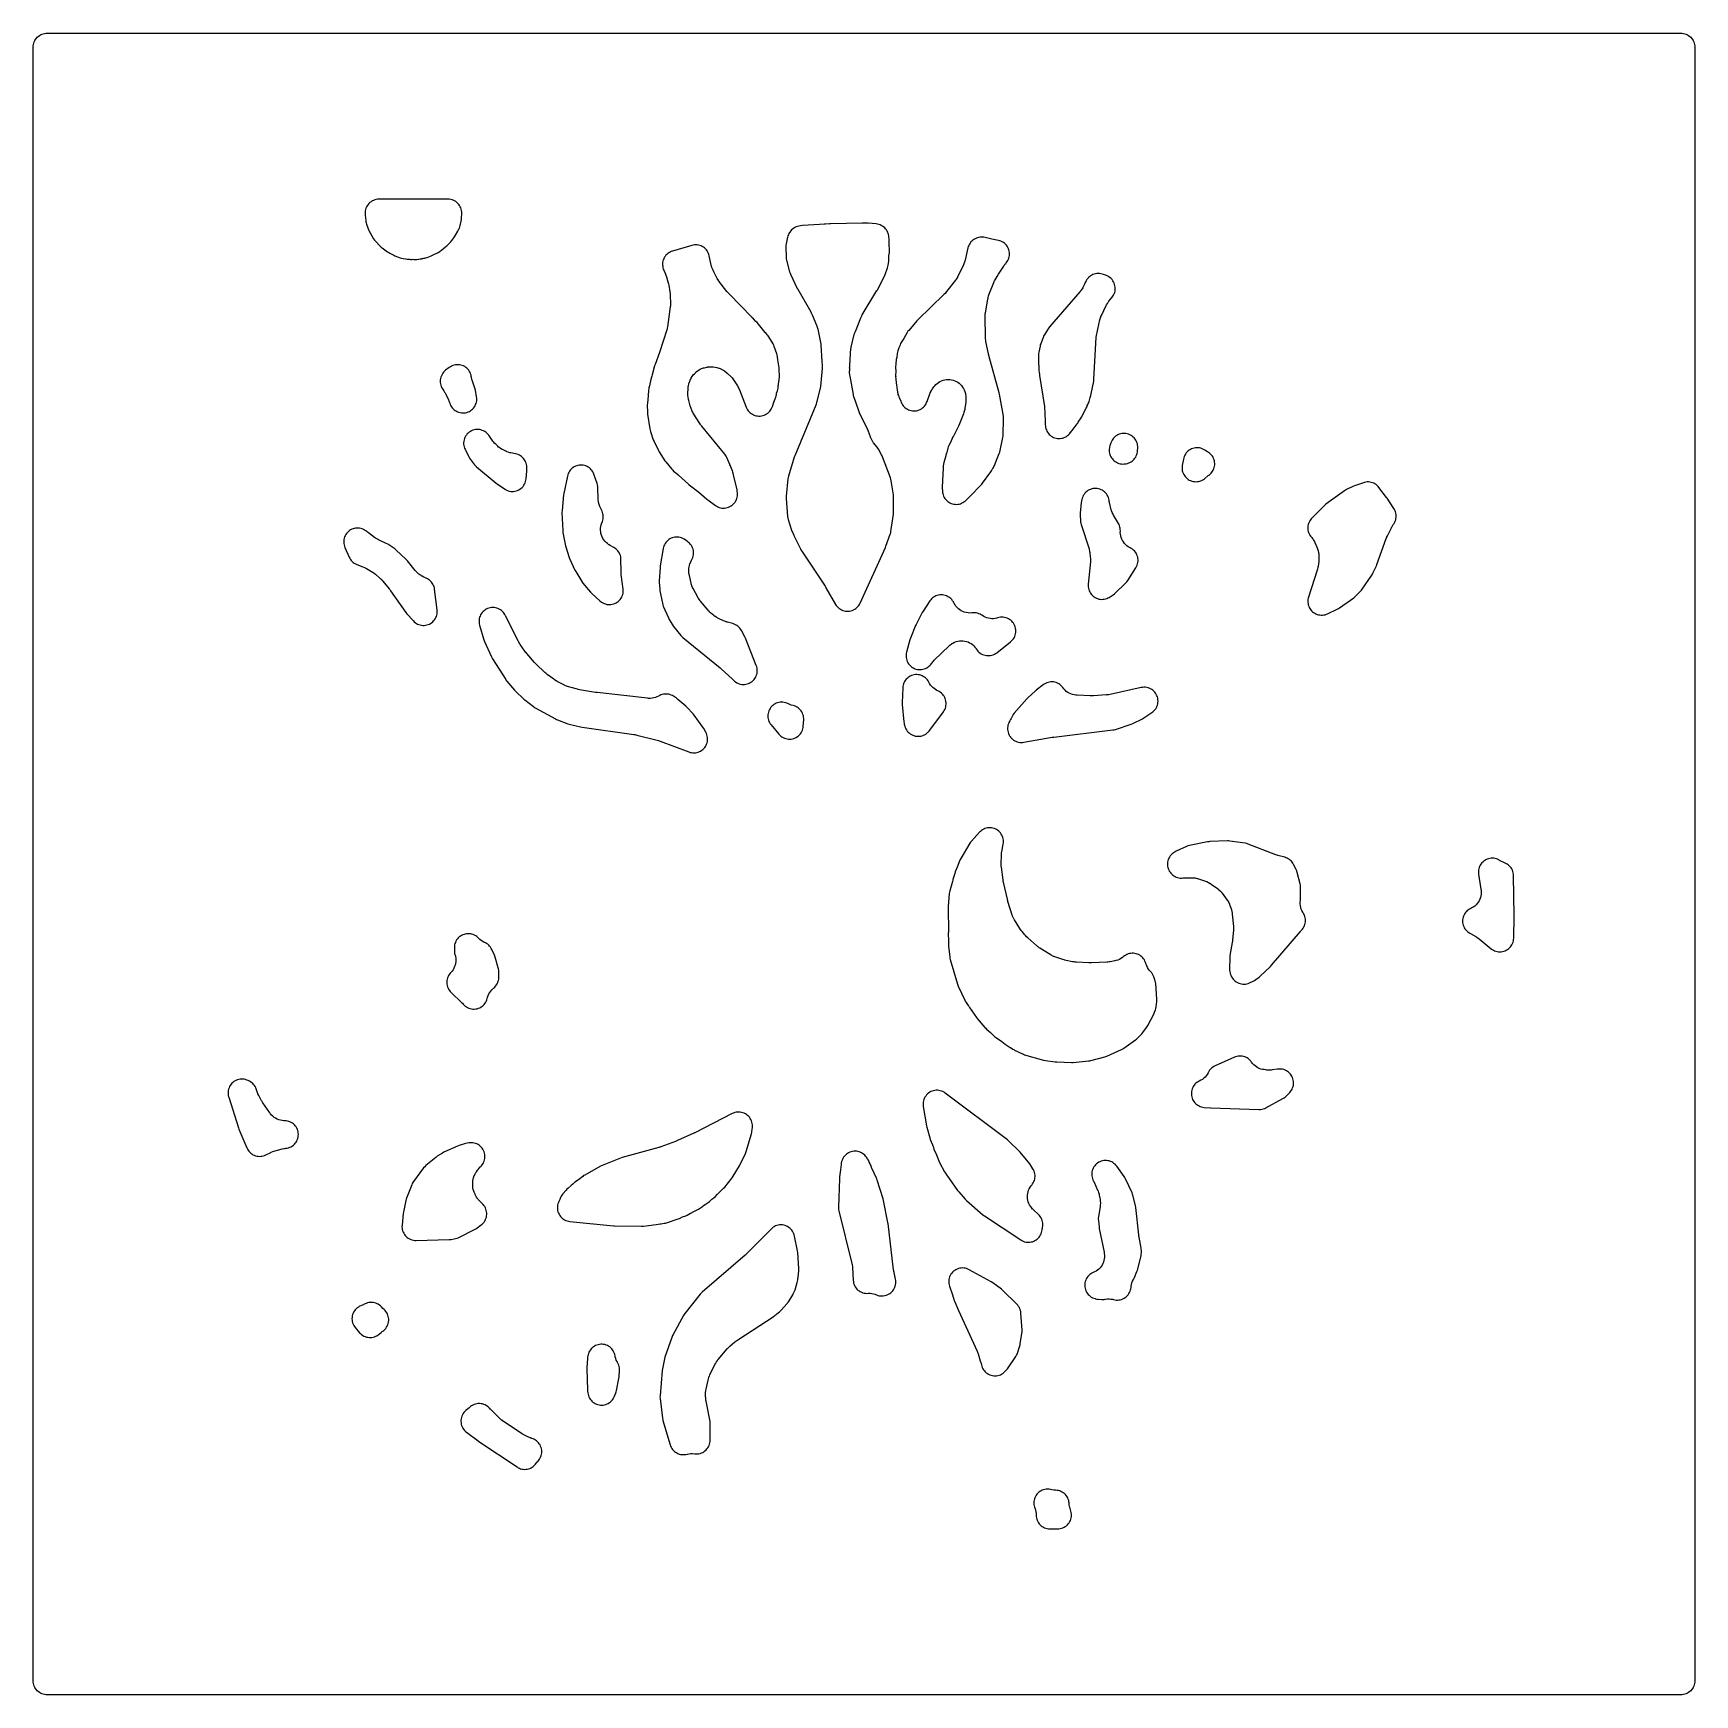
# Model space of a CAD drawing. Header units: millimetres. Extents: x 0 to 300, y 0 to 300.
import ezdxf

# ---------------------------------------------------------------- set-up
doc = ezdxf.new("R2010")
doc.units = ezdxf.units.MM
doc.layers.add('CUT', color=7, linetype='CONTINUOUS')

msp = doc.modelspace()

# ---------------------------------------------------------------- linework, layer by layer
at = {"layer": 'CUT'}
for points in [[(1.6252, -0.0395), (1.3944, 0.0431), (1.1729, 0.1479), (0.9627, 0.2738), (0.7659, 0.4198), (0.5844, 0.5844), (0.4198, 0.7659), (0.2738, 0.9627), (0.1479, 1.1729), (0.0431, 1.3944), (-0.0395, 1.6252), (-0.099, 1.8629), (-0.135, 2.1053), (-0.15, 2.4114), (-0.15, 297.5872), (-0.135, 297.8933), (-0.099, 298.1357), (-0.0395, 298.3734), (0.0431, 298.6041), (0.1479, 298.8256), (0.2738, 299.0358), (0.4198, 299.2326), (0.5844, 299.4142), (0.7659, 299.5787), (0.9627, 299.7247), (1.1729, 299.8507), (1.3944, 299.9554), (1.6252, 300.038), (1.8629, 300.0975), (2.1053, 300.1335), (2.4114, 300.1485), (297.5886, 300.1485), (297.8947, 300.1335), (298.1371, 300.0975), (298.3748, 300.038), (298.6056, 299.9554), (298.8271, 299.8507), (299.0373, 299.7247), (299.2341, 299.5787), (299.4156, 299.4142), (299.5802, 299.2326), (299.7262, 299.0358), (299.8521, 298.8256), (299.9569, 298.6041), (300.0395, 298.3734), (300.099, 298.1357), (300.135, 297.8933), (300.15, 297.5872), (300.15, 297.0119), (300.15, 2.4114), (300.1369, 2.1453), (300.135, 2.1054), (300.135, 2.1053), (300.099, 1.8629), (300.0395, 1.6252), (299.9569, 1.3944), (299.8521, 1.1729), (299.7262, 0.9627), (299.5802, 0.7659), (299.4156, 0.5844), (299.2341, 0.4198), (299.0373, 0.2738), (298.8271, 0.1479), (298.6056, 0.0431), (298.3748, -0.0395), (298.1371, -0.099), (297.8947, -0.135), (297.5886, -0.15), (297.0775, -0.15), (3, -0.15), (2.4114, -0.15), (2.1053, -0.135), (1.8629, -0.099)], [(61.3517, 269.9456), (61.1241, 269.8339), (60.9091, 269.6997), (60.7088, 269.5445), (60.5252, 269.3697), (60.3602, 269.1773), (60.2156, 268.9691), (60.0928, 268.7474), (59.9931, 268.5144), (59.9174, 268.2725), (59.8667, 268.0242), (59.8414, 267.772), (59.8342, 267.6261), (59.8422, 267.2677), (59.9349, 266.2857), (59.9653, 266.0669), (60.015, 265.8516), (60.0834, 265.6416), (60.513, 264.4979), (60.6058, 264.2821), (60.7185, 264.076), (61.3779, 262.9939), (61.5265, 262.7766), (61.6972, 262.5761), (62.5642, 261.6603), (62.7255, 261.5045), (62.9001, 261.3639), (63.8962, 260.6324), (64.1042, 260.4951), (64.325, 260.3791), (64.5612, 260.2697), (64.7801, 260.1356), (64.9961, 260.0176), (65.2226, 259.9213), (66.1626, 259.5755), (66.4372, 259.492), (66.7196, 259.4406), (67.1311, 259.3898), (67.2214, 259.3706), (67.4582, 259.3434), (67.5632, 259.3364), (67.8704, 259.2985), (68.066, 259.2821), (68.2623, 259.2812), (68.349, 259.2841), (68.6524, 259.2639), (68.9039, 259.2599), (69.1546, 259.2811), (69.4566, 259.3221), (69.5281, 259.3246), (69.7677, 259.3444), (70.0044, 259.3871), (70.1031, 259.4099), (70.2377, 259.4281), (70.4455, 259.4653), (70.6494, 259.5199), (70.7723, 259.5643), (71.0724, 259.6335), (71.3561, 259.7169), (71.628, 259.8332), (72.4816, 260.2598), (72.688, 260.3442), (72.8914, 260.4382), (73.0855, 260.5501), (73.148, 260.594), (73.3083, 260.6827), (73.4823, 260.7989), (73.6459, 260.9293), (74.0696, 261.2968), (74.3009, 261.4753), (74.4466, 261.5968), (74.5827, 261.729), (74.6537, 261.8034), (74.9617, 262.0707), (75.1512, 262.2533), (75.3204, 262.4549), (75.4904, 262.6807), (75.514, 262.7054), (75.7091, 262.9364), (75.8748, 263.1892), (75.8789, 263.1964), (75.9967, 263.3527), (76.1775, 263.629), (76.611, 264.3978), (76.7201, 264.6154), (76.7869, 264.789), (76.8669, 264.9456), (76.9543, 265.1663), (77.0205, 265.3943), (77.2136, 266.2017), (77.2612, 266.4599), (77.2814, 266.7217), (77.3028, 267.5869), (77.2965, 267.836), (77.2654, 268.0832), (77.2099, 268.3262), (77.1305, 268.5624), (77.028, 268.7895), (76.9033, 269.0053), (76.7579, 269.2076), (76.5929, 269.3944), (76.4103, 269.5638), (76.2116, 269.7143), (75.999, 269.8442), (75.7744, 269.9523), (75.5403, 270.0375), (75.2988, 270.099), (75.0524, 270.1361), (74.8035, 270.1485), (74.7306, 270.1485), (62.4423, 270.1485), (62.3383, 270.1485), (62.0852, 270.1357), (61.8347, 270.0973), (61.5893, 270.0337)], [(136.1836, 263.2806), (135.9162, 262.0689), (135.8793, 261.8598), (135.8603, 261.6483), (135.8592, 261.4359), (135.9262, 259.6632), (135.9519, 259.3873), (136.0081, 259.116), (136.5632, 257.0251), (136.6341, 256.8008), (136.7259, 256.5843), (137.9499, 254.0355), (137.9652, 254.0042), (137.968, 253.9985), (138.0373, 253.869), (140.3644, 249.8083), (140.4717, 249.6073), (140.5404, 249.4684), (140.6354, 249.2609), (141.4136, 247.4138), (141.481, 247.2421), (141.4923, 247.2112), (141.6014, 246.859), (141.6096, 246.8271), (141.651, 246.6473), (142.2058, 243.9383), (142.213, 243.8378), (142.3696, 240.8062), (142.3946, 240.5601), (142.4438, 240.3176), (142.4493, 240.2997), (142.4501, 240.2762), (142.4511, 240.1539), (142.4646, 239.9127), (142.4739, 239.8521), (142.4556, 239.7718), (142.4248, 239.5315), (142.2198, 236.9428), (142.2057, 236.8001), (142.2027, 236.7746), (142.1583, 236.4914), (142.1534, 236.4662), (142.1231, 236.3261), (141.4698, 233.5607), (141.4326, 233.4161), (141.4254, 233.3903), (141.3339, 233.1062), (141.3247, 233.0811), (141.2705, 232.9419), (137.4783, 223.7493), (137.3969, 223.5213), (136.3549, 220.0847), (136.2952, 219.8459), (136.2592, 219.6024), (135.9569, 216.5071), (135.9452, 216.2913), (135.9521, 216.0754), (136.199, 212.8142), (136.2365, 212.5323), (136.3059, 212.2565), (136.9117, 210.3198), (136.9748, 210.1421), (137.051, 209.9697), (137.3088, 209.4415), (137.328, 209.3822), (137.4259, 209.1578), (138.5027, 206.985), (138.535, 206.929), (138.6, 206.7958), (138.7639, 206.5096), (142.9632, 200.1838), (143.0245, 200.0883), (143.0652, 200.0228), (143.1236, 199.9255), (144.8629, 196.9262), (144.9981, 196.7177), (145.1533, 196.5236), (145.3271, 196.3459), (145.5176, 196.1863), (145.7231, 196.0464), (145.9414, 195.9277), (146.1704, 195.8312), (146.4079, 195.7579), (146.6515, 195.7085), (146.8988, 195.6836), (147.1473, 195.6833), (147.3947, 195.7078), (147.6383, 195.7566), (147.876, 195.8295), (148.1052, 195.9255), (148.3238, 196.0439), (148.5295, 196.1833), (148.7203, 196.3425), (148.8944, 196.5199), (149.0501, 196.7137), (149.1857, 196.9219), (149.3, 197.1426), (153.8909, 207.205), (153.9748, 207.4129), (154.7538, 209.6267), (154.8235, 209.8609), (154.8701, 210.1008), (155.322, 213.2441), (155.3474, 213.6007), (155.3465, 216.3452), (155.3393, 216.5345), (155.3178, 216.7227), (154.9279, 219.2701), (154.8747, 219.5268), (154.7949, 219.7765), (153.3499, 223.5965), (153.2767, 223.7698), (153.1907, 223.9372), (152.5991, 224.9893), (152.4958, 225.1572), (152.3795, 225.3165), (151.7411, 226.1221), (151.6437, 226.2506), (151.6265, 226.2744), (151.4616, 226.5241), (151.3315, 226.7641), (151.2122, 227.0385), (151.2017, 227.0657), (151.1467, 227.2189), (150.8294, 228.166), (150.7065, 228.4666), (149.2131, 231.5332), (149.119, 231.7426), (149.0595, 231.8866), (148.9783, 232.1014), (148.2283, 234.2857), (148.1851, 234.4198), (148.1778, 234.4439), (148.1066, 234.7164), (148.1012, 234.7411), (148.0733, 234.8792), (147.4715, 238.1775), (147.44, 238.3823), (147.4354, 238.4189), (147.4064, 238.8319), (147.4059, 238.8688), (147.4086, 239.0759), (147.4149, 239.2328), (147.413, 239.4752), (147.3942, 239.6537), (147.4275, 239.8311), (147.4489, 240.0718), (147.5347, 242.1881), (147.5417, 242.2456), (147.5475, 242.294), (147.5765, 242.5356), (147.6822, 243.4155), (148.2472, 245.6991), (148.2829, 245.8325), (148.2897, 245.8563), (148.3756, 246.1187), (148.3841, 246.1419), (148.4343, 246.2706), (149.4249, 248.6815), (149.4807, 248.8102), (149.4911, 248.833), (149.6167, 249.0837), (149.6288, 249.1058), (149.6986, 249.2274), (152.3367, 253.6335), (152.3531, 253.6613), (152.3561, 253.6664), (152.4211, 253.7857), (153.6903, 256.2703), (153.8164, 256.5615), (154.2475, 257.7602), (154.3164, 257.984), (154.364, 258.2132), (154.4716, 258.8896), (154.4943, 259.0769), (154.5027, 259.2653), (154.5074, 259.9462), (154.5803, 260.5112), (154.6001, 260.7686), (154.5931, 261.0268), (154.5213, 261.9407), (154.5291, 263.0497), (154.5182, 263.3009), (154.4821, 263.5497), (154.4212, 263.7936), (154.3802, 263.9287), (154.2955, 264.1644), (154.1876, 264.3905), (154.0577, 264.6046), (153.907, 264.8047), (153.737, 264.9887), (153.5495, 265.1547), (153.3463, 265.3011), (153.1295, 265.4265), (152.9012, 265.5295), (152.6637, 265.6092), (152.4195, 265.6648), (152.1709, 265.6956), (150.7323, 265.801), (150.5024, 265.8073), (149.9731, 265.7973), (149.9154, 265.8015), (149.6834, 265.8077), (144.0248, 265.6949), (143.9664, 265.693), (143.9533, 265.6924), (143.9102, 265.6902), (143.7403, 265.6799), (143.0144, 265.6662), (142.9777, 265.6653), (142.971, 265.665), (142.8163, 265.655), (141.9317, 265.5703), (138.869, 265.3846), (138.5478, 265.3441), (138.202, 265.2776), (137.9629, 265.2192), (137.7308, 265.1376), (137.5077, 265.0336), (137.296, 264.9082), (137.0976, 264.7626), (136.9145, 264.5981), (136.7485, 264.4165), (136.6011, 264.2194), (136.5332, 264.1069), (136.44, 263.9569), (136.3328, 263.7401), (136.2471, 263.514)], [(111.2883, 228.6267), (111.3324, 228.4036), (111.3965, 228.1855), (111.9246, 226.6516), (112.0457, 226.3609), (112.8452, 224.7375), (112.9925, 224.4785), (114.0262, 222.89), (114.1916, 222.6645), (115.2778, 221.345), (115.4279, 221.1785), (115.5923, 221.0262), (116.2251, 220.4903), (116.3035, 220.4085), (116.3289, 220.3824), (116.3336, 220.3776), (116.4445, 220.2718), (118.2698, 218.6346), (118.2957, 218.6117), (118.3, 218.608), (118.4111, 218.5165), (120.1377, 217.1773), (121.6179, 215.9239), (121.6458, 215.9006), (121.6509, 215.8963), (121.7723, 215.8027), (123.1647, 214.7943), (123.3734, 214.6586), (123.5945, 214.5442), (123.8259, 214.4524), (124.0653, 214.3841), (124.3102, 214.3399), (124.5584, 214.3203), (124.8073, 214.3254), (125.0544, 214.3553), (125.2974, 214.4096), (125.5337, 214.4879), (125.7611, 214.5892), (125.9772, 214.7126), (126.1801, 214.857), (126.3675, 215.0207), (126.5378, 215.2024), (126.6891, 215.4), (126.8201, 215.6117), (126.9293, 215.8354), (127.0158, 216.0689), (127.0786, 216.3097), (127.1171, 216.5557), (127.131, 216.8042), (127.1288, 216.853), (127.129, 216.8564), (127.1255, 216.9298), (127.1201, 217.0529), (127.119, 217.0643), (127.1174, 217.0984), (127.0964, 217.315), (127.048, 217.6187), (126.44, 220.342), (126.3811, 220.6091), (126.3198, 220.8357), (126.2376, 221.0555), (126.052, 221.4884), (125.9429, 221.7838), (125.8651, 221.9709), (125.7724, 222.151), (125.754, 222.1835), (125.1963, 223.4843), (125.0922, 223.6983), (124.9682, 223.9015), (124.8255, 224.092), (120.6795, 229.1078), (120.5337, 229.2959), (120.4389, 229.4267), (120.3054, 229.6237), (119.1324, 231.4791), (119.0393, 231.6345), (119.0234, 231.6626), (118.9567, 231.7948), (118.9363, 231.8487), (118.5954, 232.8087), (118.3221, 233.7812), (118.2736, 233.9731), (118.2658, 234.0076), (118.2048, 234.3663), (118.182, 234.7294), (118.1817, 234.7647), (118.1849, 234.9626), (118.2291, 235.9922), (118.2396, 236.1555), (118.2422, 236.1847), (118.2812, 236.4829), (118.3404, 236.7509), (118.4306, 237.0379), (118.4406, 237.0654), (118.4998, 237.2179), (118.5819, 237.4164), (118.6835, 237.6413), (118.7639, 237.8082), (118.7791, 237.8377), (118.9493, 238.1327), (119.1304, 238.3852), (119.3355, 238.6186), (119.5845, 238.851), (119.6098, 238.8724), (119.7543, 238.9885), (120.1898, 239.3209), (120.3857, 239.4296), (120.6596, 239.5492), (120.9709, 239.6511), (121.0016, 239.6596), (121.1745, 239.7028), (121.6169, 239.8024), (121.6849, 239.8158), (121.7652, 239.8248), (121.8008, 239.8268), (122.0006, 239.8329), (122.4987, 239.835), (122.6961, 239.8305), (122.7313, 239.8288), (123.0924, 239.7921), (123.4165, 239.7242), (123.7619, 239.6128), (123.7948, 239.6002), (123.9774, 239.5249), (124.5339, 239.2781), (124.5647, 239.2595), (124.5947, 239.2389), (124.7598, 239.1194), (125.2755, 238.7239), (126.0004, 238.0631), (126.1617, 237.8675), (126.1841, 237.8369), (126.3051, 237.6618), (127.1181, 236.4104), (127.2171, 236.2494), (127.234, 236.2202), (127.407, 235.8842), (127.4209, 235.8535), (127.4944, 235.6793), (128.7291, 232.5383), (128.8299, 232.3148), (128.952, 232.1023), (129.0944, 231.9027), (129.2557, 231.7181), (129.4342, 231.5501), (129.6284, 231.4004), (129.8363, 231.2705), (130.0559, 231.1615), (130.2851, 231.0746), (130.5218, 231.0106), (130.7636, 230.97), (131.0081, 230.9533), (131.2532, 230.9607), (131.4963, 230.992), (131.7352, 231.047), (131.9676, 231.1251), (132.1912, 231.2256), (132.4039, 231.3475), (132.6036, 231.4896), (132.7885, 231.6507), (132.9567, 231.8291), (133.1066, 232.023), (133.2367, 232.2308), (133.3459, 232.4503), (133.4331, 232.6794), (133.6933, 233.4789), (134.044, 234.4008), (134.1121, 234.6062), (134.1622, 234.8166), (134.2111, 235.0705), (134.3529, 235.5062), (134.416, 235.7372), (134.4567, 235.9732), (134.5126, 236.4256), (134.5395, 236.5943), (134.5525, 236.749), (134.7086, 238.0126), (134.7274, 238.3131), (134.71, 238.6137), (134.6694, 238.9559), (134.6775, 239.1741), (134.6744, 239.4206), (134.647, 239.6657), (134.4153, 241.0971), (134.3448, 241.6915), (134.2988, 241.9563), (134.2246, 242.2147), (133.7685, 243.5324), (133.6741, 243.7662), (133.5567, 243.9892), (132.7859, 245.29), (132.6582, 245.4842), (132.5131, 245.6658), (132.2381, 245.9786), (132.1587, 246.0816), (130.6804, 247.8575), (130.4759, 248.0753), (130.0028, 248.5222), (129.8117, 248.7397), (129.7944, 248.7592), (129.7912, 248.7627), (129.7161, 248.8429), (125.6067, 253.0355), (125.4524, 253.2029), (125.351, 253.3197), (125.207, 253.4963), (123.7848, 255.3522), (123.6787, 255.4976), (123.6604, 255.5241), (123.4749, 255.8213), (123.4223, 255.9258), (123.1235, 256.5188), (122.9767, 256.8101), (122.8578, 257.046), (122.7134, 257.3363), (122.6633, 257.442), (122.65, 257.4719), (122.5182, 257.8126), (122.5079, 257.8436), (122.4545, 258.0184), (122.3041, 258.5582), (122.0358, 259.8968), (121.9764, 260.1331), (121.8942, 260.3625), (121.7901, 260.5828), (121.665, 260.7919), (121.5201, 260.9878), (121.3569, 261.1687), (121.1768, 261.3329), (120.9816, 261.4788), (120.7732, 261.6049), (120.5534, 261.7102), (120.3244, 261.7935), (120.0884, 261.8542), (119.8477, 261.8916), (119.6044, 261.9054), (119.3609, 261.8955), (119.1196, 261.8619), (118.8827, 261.805), (115.387, 260.7823), (115.1591, 260.7035), (114.9398, 260.6031), (114.7312, 260.482), (114.5352, 260.3414), (114.3537, 260.1826), (114.1883, 260.007), (114.0407, 259.8162), (113.9121, 259.6122), (113.8037, 259.3967), (113.7167, 259.1717), (113.6517, 258.9394), (113.6094, 258.702), (113.5902, 258.4615), (113.5943, 258.2204), (113.6166, 258.0239), (113.6173, 258.0144), (113.6184, 258.008), (113.6215, 257.9807), (113.6303, 257.9393), (113.6594, 257.7717), (113.7253, 257.5342), (113.8141, 257.3044), (113.9816, 256.9278), (114.295, 256.125), (114.566, 255.2331), (114.6269, 255.008), (114.6634, 254.8541), (114.7101, 254.6257), (114.9229, 253.3912), (114.9588, 253.1271), (114.9768, 252.9472), (114.9938, 252.6812), (115.0311, 251.374), (115.0323, 251.2181), (115.0319, 251.1902), (115.0149, 250.8788), (115.0122, 250.851), (114.994, 250.6962), (114.4915, 247.0746), (114.4472, 246.8204), (114.4113, 246.649), (114.3823, 246.531), (113.0379, 242.4343), (112.2282, 240.2983), (112.1484, 240.049), (111.7139, 238.3995), (111.6424, 238.1817), (111.5848, 237.9772), (111.429, 237.3178), (111.2758, 236.7361), (111.2135, 236.4063), (111.134, 236.0699), (111.0944, 235.8642), (111.0722, 235.6559), (111.0054, 234.6215), (110.8484, 233.2655), (110.8323, 232.9316), (110.8562, 231.6376), (110.8837, 231.3114)], [(157.2541, 232.6258), (157.4338, 232.4609), (157.6287, 232.3144), (157.837, 232.1875), (158.0567, 232.0815), (158.2856, 231.9975), (158.5216, 231.9361), (158.7625, 231.898), (159.006, 231.8836), (159.2497, 231.893), (159.4913, 231.9261), (159.7286, 231.9825), (159.9592, 232.0618), (160.181, 232.1633), (160.3919, 232.2858), (160.5898, 232.4283), (160.7729, 232.5894), (160.9394, 232.7676), (161.0878, 232.9611), (161.2166, 233.1682), (161.3246, 233.3869), (161.4108, 233.615), (161.4575, 233.7595), (161.8914, 234.9571), (161.9566, 235.1243), (161.9689, 235.1539), (162.1105, 235.4519), (162.2798, 235.735), (162.2976, 235.7617), (162.4005, 235.9087), (162.639, 236.2325), (162.7515, 236.3775), (162.7722, 236.403), (162.9978, 236.6537), (163.225, 236.8612), (163.4713, 237.0455), (163.7345, 237.2048), (164.0121, 237.3377), (164.3012, 237.4428), (164.5993, 237.5192), (164.9034, 237.5661), (165.2107, 237.583), (165.5181, 237.5698), (165.8227, 237.5266), (166.1217, 237.4539), (166.4121, 237.3523), (166.6912, 237.2228), (166.9564, 237.0666), (167.205, 236.8853), (167.4346, 236.6806), (167.6432, 236.4544), (167.8287, 236.2088), (167.9893, 235.9464), (168.1235, 235.6695), (168.2299, 235.3808), (168.3152, 235.0545), (168.3219, 235.0224), (168.3551, 234.8419), (168.3879, 234.6353), (168.4123, 234.4531), (168.4159, 234.4204), (168.419, 234.3687), (168.4174, 234.2209), (168.3912, 233.47), (168.232, 232.3119), (168.1943, 232.0882), (168.1864, 232.0486), (168.0708, 231.6101), (168.0582, 231.5718), (167.9807, 231.3585), (167.1505, 229.2722), (167.0864, 229.1208), (167.0405, 229.019), (166.9699, 228.8705), (166.4809, 227.8994), (166.3945, 227.7377), (166.3783, 227.7092), (166.1496, 227.3478), (166.1508, 227.3471), (166.0969, 227.2634), (166.0003, 227.0822), (165.9189, 226.8938), (165.7623, 226.4861), (165.7489, 226.4558), (165.6691, 226.287), (165.3328, 225.619), (165.2349, 225.3986), (165.1586, 225.1699), (164.9426, 224.3997), (164.8906, 224.2713), (164.8277, 224.0685), (164.7824, 223.8611), (164.7672, 223.7744), (164.4208, 222.5393), (164.36, 222.2633), (164.3307, 221.9822), (164.2849, 221.0123), (164.2651, 220.8989), (164.2395, 220.7106), (164.2284, 220.5209), (164.2021, 219.2591), (164.1488, 218.1328), (164.1477, 217.9233), (164.1664, 217.4114), (164.187, 217.1703), (164.2307, 216.9323), (164.2973, 216.6997), (164.386, 216.4746), (164.4961, 216.2591), (164.6265, 216.0553), (164.776, 215.865), (164.9432, 215.6901), (165.1265, 215.5321), (165.3242, 215.3927), (165.5345, 215.2729), (165.7553, 215.1741), (165.9847, 215.0971), (166.2205, 215.0426), (166.4604, 215.0112), (166.7022, 215.0031), (166.9437, 215.0184), (167.1826, 215.057), (167.4166, 215.1185), (167.6435, 215.2024), (167.8613, 215.3078), (168.0679, 215.4337), (168.2614, 215.5791), (168.4399, 215.7424), (169.0145, 216.3219), (169.0753, 216.379), (169.1585, 216.467), (171.1911, 218.5167), (171.3211, 218.6583), (171.4399, 218.8094), (172.9201, 220.8507), (173.0649, 221.0747), (173.1851, 221.3128), (173.239, 221.4356), (173.2738, 221.4846), (173.387, 221.659), (173.4853, 221.8422), (173.5681, 222.0329), (174.0427, 223.2649), (174.4577, 224.2097), (174.5502, 224.4544), (174.6167, 224.7074), (175.1152, 227.1105), (175.1509, 227.3323), (175.1666, 227.5564), (175.2386, 230.4631), (175.232, 230.7168), (175.1997, 230.9685), (174.4869, 234.9233), (174.4363, 235.1452), (172.5746, 241.8877), (172.5464, 241.996), (172.5284, 242.0699), (172.5035, 242.1789), (172.0287, 244.4094), (171.9949, 244.5898), (171.9896, 244.6222), (171.9487, 244.9869), (171.9466, 245.0197), (171.9396, 245.2031), (171.8887, 248.866), (171.8903, 249.0393), (171.8913, 249.0703), (171.9185, 249.4157), (171.9224, 249.4465), (171.9479, 249.6179), (172.376, 252.0966), (172.4118, 252.277), (172.4189, 252.3091), (172.5167, 252.6635), (172.527, 252.6947), (172.5888, 252.8679), (173.4547, 255.1191), (173.5139, 255.2619), (173.6087, 255.4212), (173.7043, 255.5818), (174.0731, 256.2014), (174.3259, 256.6262), (175.2636, 258.0756), (175.3908, 258.26), (175.4809, 258.3825), (175.6189, 258.5589), (175.7084, 258.6665), (175.8558, 258.8627), (175.9834, 259.0724), (176.0897, 259.2936), (176.1739, 259.5241), (176.235, 259.7618), (176.2725, 260.0044), (176.2861, 260.2495), (176.2756, 260.4947), (176.2411, 260.7377), (176.1829, 260.9761), (176.1016, 261.2077), (175.998, 261.4302), (175.8731, 261.6415), (175.7281, 261.8395), (175.5643, 262.0223), (175.3834, 262.1882), (175.1872, 262.3355), (174.9774, 262.4629), (174.7561, 262.5692), (174.5255, 262.6532), (174.2878, 262.7141), (173.1081, 262.9557), (171.9209, 263.2429), (171.6849, 263.2881), (171.4456, 263.3104), (171.2053, 263.3097), (170.9662, 263.2859), (170.7806, 263.2492), (170.7666, 263.2473), (170.7447, 263.2421), (170.7305, 263.2393), (170.7218, 263.2366), (170.5318, 263.1916), (170.3034, 263.1136), (170.0836, 263.014), (169.8745, 262.8936), (169.6779, 262.7536), (169.4957, 262.5953), (169.3297, 262.4202), (169.1813, 262.2299), (169.0519, 262.0262), (168.9428, 261.8109), (168.855, 261.5861), (168.7892, 261.3539), (168.2721, 259.1224), (168.2277, 258.9617), (168.1807, 258.805), (168.1717, 258.7771), (168.0573, 258.4705), (168.0459, 258.4435), (167.9788, 258.2943), (167.2559, 256.7757), (166.9769, 256.2147), (166.8881, 256.0468), (166.8714, 256.0173), (166.6688, 255.6962), (166.6493, 255.6684), (166.5361, 255.516), (164.9319, 253.4666), (164.7646, 253.2675), (164.6485, 253.1387), (164.6446, 253.1346), (164.6346, 253.1244), (164.5898, 253.0782), (164.45, 252.9342), (159.7001, 248.3476), (159.5239, 248.159), (158.0854, 246.4498), (157.9502, 246.2738), (157.8311, 246.0866), (157.187, 244.9668), (156.8289, 244.4571), (156.7066, 244.2651), (156.6023, 244.0626), (156.5169, 243.8516), (156.447, 243.6535), (156.3595, 243.43), (156.3252, 243.3081), (156.1366, 242.7736), (156.0656, 242.5351), (156.0187, 242.2909), (155.9095, 241.5161), (155.8305, 241.1703), (155.786, 240.9156), (155.768, 240.6577), (155.7651, 240.4914), (155.7238, 240.1988), (155.7014, 239.9525), (155.7035, 239.7052), (155.7392, 239.0891), (155.7221, 238.2416), (155.7239, 238.1775), (155.72, 237.9601), (155.7238, 237.7719), (155.7417, 237.5846), (155.8914, 236.4635), (155.9053, 236.2242), (155.9293, 235.9947), (155.9743, 235.7684), (155.996, 235.6806), (156.0493, 235.2822), (156.0866, 235.0718), (156.1418, 234.8653), (156.2144, 234.6643), (156.3146, 234.42), (156.3278, 234.3746), (156.401, 234.1834), (156.6296, 233.6522), (156.7189, 233.4345), (156.8224, 233.2137), (156.9469, 233.0039), (157.0913, 232.8074)], [(182.9575, 228.4491), (183.0601, 228.231), (183.1832, 228.0237), (183.3257, 227.8293), (183.4862, 227.6495), (183.6634, 227.486), (183.8554, 227.3404), (184.0606, 227.2139), (184.2771, 227.1077), (184.5027, 227.0229), (184.7355, 226.9602), (184.9732, 226.9202), (185.2137, 226.9033), (185.4546, 226.9097), (185.6939, 226.9392), (185.9292, 226.9916), (186.1583, 227.0665), (186.3792, 227.163), (186.5897, 227.2804), (186.788, 227.4175), (186.9721, 227.5731), (187.1404, 227.7457), (187.2913, 227.9337), (187.6115, 228.3746), (188.5023, 229.525), (188.619, 229.6888), (188.7221, 229.8615), (188.8137, 230.0301), (189.1163, 230.4467), (189.3093, 230.7581), (190.1631, 232.3924), (190.2443, 232.5632), (190.3123, 232.7396), (190.3557, 232.8663), (190.4449, 233.0303), (190.5356, 233.2148), (190.6108, 233.4062), (190.6701, 233.6032), (190.8541, 234.3205), (190.9731, 234.6679), (191.0594, 234.9868), (191.5104, 237.2362), (191.5553, 237.5874), (191.9829, 245.1922), (192.2393, 246.6897), (192.6305, 248.3293), (192.6802, 248.5164), (192.69, 248.5496), (192.8181, 248.9147), (192.8312, 248.9467), (192.9093, 249.1239), (193.757, 250.921), (193.8259, 251.0597), (193.8388, 251.0843), (193.9811, 251.3309), (194.1432, 251.5649), (194.1599, 251.587), (194.2559, 251.7086), (194.8421, 252.4211), (194.9898, 252.6199), (195.1171, 252.8324), (195.2228, 253.0564), (195.3058, 253.2898), (195.3653, 253.5302), (195.4007, 253.7754), (195.4116, 254.0228), (195.3981, 254.2702), (195.3601, 254.5149), (195.298, 254.7548), (195.2126, 254.9872), (195.1045, 255.2101), (194.975, 255.4213), (194.8252, 255.6185), (194.6565, 255.8), (194.4708, 255.9639), (194.2698, 256.1085), (194.0554, 256.2326), (193.8298, 256.3349), (193.286, 256.5496), (193.0554, 256.6279), (192.8182, 256.6834), (192.5768, 256.7155), (192.3333, 256.724), (192.0902, 256.7088), (191.8498, 256.67), (191.6142, 256.608), (191.3858, 256.5233), (191.1668, 256.4168), (190.9591, 256.2895), (190.7648, 256.1426), (190.5857, 255.9775), (190.4981, 255.8793), (190.4438, 255.8233), (190.2874, 255.6258), (190.1517, 255.4136), (190.0381, 255.1888), (189.8605, 254.7886), (189.743, 254.5476), (189.6839, 254.4365), (189.6269, 254.334), (189.5232, 254.155), (189.2304, 253.6886), (189.1529, 253.5781), (189.1317, 253.5509), (189.0089, 253.4016), (183.5159, 247.0628), (183.3835, 246.8962), (183.2657, 246.7189), (182.5705, 245.5688), (182.4653, 245.3763), (182.3775, 245.1752), (181.936, 244.0308), (181.8662, 243.8233), (181.8149, 243.6105), (181.5982, 242.5018), (181.5654, 242.2826), (181.5521, 242.0615), (181.5418, 241.4022), (181.5367, 241.3695), (181.5111, 241.1224), (181.5102, 240.874), (181.5738, 239.4866), (181.6074, 239.177), (181.6635, 238.8509), (181.6923, 238.5085), (181.6958, 238.471), (181.6964, 238.4642), (181.7172, 238.3068), (182.6395, 232.6832), (182.7649, 230.0394), (182.7685, 229.389), (182.7814, 229.1482), (182.8175, 228.9099), (182.8764, 228.6761)], [(73.7307, 238.4767), (73.6182, 238.2518), (73.5289, 238.0167), (73.4636, 237.7738), (73.4231, 237.5256), (73.4077, 237.2746), (73.4177, 237.0233), (73.4528, 236.7743), (73.5128, 236.5301), (73.5969, 236.2931), (73.7045, 236.0658), (73.8344, 235.8505), (74.0543, 235.5241), (74.197, 235.2949), (74.2882, 235.1361), (74.414, 234.8972), (74.8987, 233.8911), (74.9644, 233.747), (74.9756, 233.7209), (75.0885, 233.425), (75.0975, 233.3981), (75.1332, 233.283), (75.2164, 233.0549), (75.3214, 232.8359), (75.447, 232.6281), (75.5923, 232.4335), (75.7557, 232.2539), (75.9358, 232.091), (76.1309, 231.9464), (76.339, 231.8213), (76.5584, 231.7171), (76.7868, 231.6346), (77.0221, 231.5747), (77.2621, 231.5378), (77.5046, 231.5245), (77.7472, 231.5347), (77.9877, 231.5684), (78.2237, 231.6253), (78.4532, 231.7048), (78.6738, 231.8062), (78.8836, 231.9285), (79.0805, 232.0706), (79.2627, 232.2312), (79.4285, 232.4086), (79.5762, 232.6013), (79.7046, 232.8074), (79.8124, 233.0251), (79.8985, 233.2521), (79.9622, 233.4864), (80.0029, 233.7258), (80.0202, 233.968), (80.0138, 234.2108), (79.984, 234.4518), (79.7826, 235.6124), (79.7404, 235.8087), (79.6825, 236.001), (79.1909, 237.4245), (79.1372, 237.5927), (79.1283, 237.623), (79.0517, 237.9384), (79.0279, 238.1022), (78.9803, 238.3452), (78.9088, 238.5823), (78.8143, 238.8111), (78.6975, 239.0295), (78.5597, 239.2353), (78.4023, 239.4264), (78.2267, 239.601), (78.0347, 239.7574), (77.8282, 239.894), (77.6091, 240.0095), (77.3797, 240.1028), (77.1422, 240.1729), (76.899, 240.2192), (76.6523, 240.2412), (76.4047, 240.2387), (76.1586, 240.2117), (75.9163, 240.1605), (75.6803, 240.0856), (75.4528, 239.9876), (75.2362, 239.8677), (75.0325, 239.7269), (74.3862, 239.2313), (74.1946, 239.0684), (74.0203, 238.8871), (73.8652, 238.6892)], [(81.4559, 228.1601), (81.2392, 228.28), (81.0118, 228.3778), (80.7757, 228.4527), (80.5335, 228.5039), (80.2873, 228.5309), (80.0397, 228.5334), (79.793, 228.5113), (79.5498, 228.465), (79.3123, 228.3948), (79.0829, 228.3015), (78.8639, 228.186), (78.6574, 228.0493), (78.4654, 227.8929), (78.2898, 227.7182), (78.1324, 227.5271), (77.9947, 227.3213), (77.878, 227.1029), (77.7834, 226.874), (77.712, 226.6369), (77.6644, 226.3939), (77.6411, 226.1474), (77.6422, 225.8997), (77.6679, 225.6534), (77.7178, 225.4109), (77.7914, 225.1745), (77.8881, 224.9465), (78.5519, 223.5744), (78.6942, 223.3196), (78.8651, 223.0831), (79.6258, 222.1505), (79.7863, 221.9719), (79.9632, 221.8096), (83.5079, 218.8574), (83.5374, 218.8332), (83.5428, 218.8289), (83.671, 218.732), (85.0028, 217.7915), (85.2137, 217.6578), (85.4369, 217.5458), (85.6702, 217.4566), (85.9112, 217.3912), (86.1576, 217.3501), (86.4068, 217.3338), (86.6564, 217.3425), (86.9038, 217.376), (87.1467, 217.434), (87.3826, 217.516), (87.6092, 217.6211), (87.8241, 217.7483), (88.0252, 217.8963), (88.2106, 218.0637), (88.3784, 218.2486), (88.5269, 218.4494), (88.6546, 218.6641), (88.7602, 218.8904), (88.8428, 219.126), (88.9014, 219.3688), (88.9355, 219.6162), (89.0574, 221.0132), (89.0659, 221.3017), (89.0533, 221.7428), (89.0349, 221.9826), (88.9935, 222.2196), (88.9296, 222.4515), (88.8436, 222.6761), (88.7365, 222.8915), (88.6092, 223.0956), (88.4628, 223.2865), (88.2988, 223.4624), (88.1186, 223.6218), (87.9239, 223.7631), (87.7166, 223.885), (87.4985, 223.9865), (87.2716, 224.0665), (87.0381, 224.1244), (86.1698, 224.2956), (86.0169, 224.3291), (85.9897, 224.3357), (85.713, 224.4147), (85.4438, 224.5166), (85.4181, 224.5276), (85.2754, 224.592), (84.7846, 224.8262), (84.6111, 224.9146), (84.5806, 224.9311), (84.2755, 225.1178), (83.9914, 225.335), (83.9649, 225.3576), (83.82, 225.4875), (83.4359, 225.8501), (83.3062, 225.9786), (83.2836, 226.0021), (83.0439, 226.2772), (83.0237, 226.3028), (82.9142, 226.4488), (82.1741, 227.4867), (82.0205, 227.681), (81.8485, 227.8591), (81.6597, 228.0193)], [(194.3749, 224.2669), (194.4363, 224.0356), (194.5194, 223.8113), (194.6237, 223.596), (194.7481, 223.3916), (194.8914, 223.2), (195.0524, 223.023), (195.2296, 222.8622), (195.4213, 222.7191), (195.6258, 222.595), (195.8413, 222.491), (196.0657, 222.408), (196.297, 222.3469), (196.5331, 222.3082), (196.7718, 222.2922), (197.011, 222.2992), (197.2484, 222.3289), (197.3805, 222.3519), (197.615, 222.4045), (197.8434, 222.4794), (198.0636, 222.5759), (198.2734, 222.693), (198.4711, 222.8298), (198.6547, 222.9849), (198.8225, 223.1569), (198.9731, 223.3443), (199.1049, 223.5452), (199.2169, 223.7579), (199.3079, 223.9804), (199.3772, 224.2105), (199.424, 224.4463), (199.448, 224.6854), (199.474, 225.187), (199.4746, 225.4333), (199.451, 225.6784), (199.4033, 225.9201), (199.3321, 226.1559), (199.2381, 226.3835), (199.1221, 226.6008), (198.9853, 226.8056), (198.829, 226.996), (198.6548, 227.1701), (198.4642, 227.3261), (198.2593, 227.4627), (198.0418, 227.5784), (197.8141, 227.6722), (197.5782, 227.7431), (197.3365, 227.7905), (197.0913, 227.8138), (196.845, 227.8129), (196.6, 227.7878), (196.3587, 227.7386), (196.1233, 227.666), (195.8962, 227.5706), (195.6797, 227.4533), (195.4757, 227.3152), (195.2863, 227.1577), (195.1133, 226.9824), (194.9584, 226.7909), (194.8231, 226.5851), (194.7088, 226.367), (194.6164, 226.1386), (194.4825, 225.7541), (194.4232, 225.5583), (194.38, 225.3583), (194.3558, 225.2182), (194.3263, 224.9808), (194.3197, 224.7416), (194.3359, 224.5029)], [(207.5324, 221.0843), (207.5938, 220.8502), (207.6774, 220.6232), (207.7826, 220.4053), (207.9084, 220.1986), (208.0536, 220.0051), (208.2168, 219.8264), (208.3965, 219.6644), (208.591, 219.5206), (208.7986, 219.3962), (209.0171, 219.2924), (209.2447, 219.2103), (209.4792, 219.1505), (209.7183, 219.1137), (209.9599, 219.1002), (210.2016, 219.1101), (210.4413, 219.1433), (210.6766, 219.1995), (210.9054, 219.2782), (211.1255, 219.3787), (211.3349, 219.5), (211.5316, 219.6409), (212.2177, 220.1848), (212.3473, 220.283), (212.358, 220.2907), (212.5459, 220.4411), (212.7184, 220.6089), (212.874, 220.7924), (213.0113, 220.9901), (213.1289, 221.2001), (213.2258, 221.4204), (213.301, 221.649), (213.3539, 221.8837), (213.384, 222.1225), (213.391, 222.363), (213.3749, 222.6032), (213.3357, 222.8406), (213.2739, 223.0732), (213.19, 223.2987), (213.0848, 223.5152), (212.9593, 223.7205), (212.8146, 223.9128), (212.6521, 224.0903), (212.4733, 224.2514), (212.2798, 224.3945), (212.0735, 224.5183), (211.7577, 224.6877), (211.5731, 224.8111), (211.3608, 224.9383), (211.137, 225.0438), (210.9038, 225.1267), (210.6636, 225.1861), (210.4187, 225.2215), (210.1715, 225.2325), (209.9244, 225.219), (209.6798, 225.1812), (209.4402, 225.1193), (209.2079, 225.0341), (208.9852, 224.9263), (208.7742, 224.797), (208.577, 224.6475), (208.3955, 224.4793), (208.2316, 224.2939), (208.0868, 224.0932), (207.9625, 223.8792), (207.8601, 223.654), (207.7804, 223.4197), (207.7242, 223.1787), (207.5188, 222.0463), (207.4872, 221.8064), (207.4789, 221.5646), (207.494, 221.3231)], [(100.7108, 221.2526), (100.5428, 221.4254), (100.3589, 221.5811), (100.1609, 221.7185), (99.9505, 221.8361), (99.7299, 221.933), (99.5009, 222.0081), (99.2657, 222.0609), (99.0266, 222.0908), (98.7857, 222.0975), (98.5453, 222.0809), (98.3075, 222.0413), (98.0747, 221.979), (97.849, 221.8946), (97.6325, 221.7889), (97.4271, 221.6627), (97.2349, 221.5174), (97.0575, 221.3543), (96.8967, 221.1748), (96.7538, 220.9807), (96.6304, 220.7737), (96.5274, 220.5558), (96.4459, 220.329), (96.3867, 220.0954), (95.7507, 216.963), (95.7134, 216.717), (95.4258, 213.8721), (95.4152, 213.5179), (95.5487, 210.2717), (95.5879, 209.9222), (95.9773, 207.8046), (96.0577, 207.4867), (96.7376, 205.3869), (96.8401, 205.1226), (97.7451, 203.1313), (97.8993, 202.8436), (99.0108, 201.0597), (99.2096, 200.7843), (100.5749, 199.1409), (100.808, 198.8961), (102.2762, 197.5495), (102.5644, 197.3218), (102.5799, 197.3112), (102.7925, 197.1822), (103.0169, 197.075), (103.2509, 196.9905), (103.492, 196.9297), (103.738, 196.8932), (103.9865, 196.8813), (104.2348, 196.8942), (104.4807, 196.9316), (104.7216, 196.9934), (104.9552, 197.0787), (105.1792, 197.1868), (105.3913, 197.3167), (105.5895, 197.467), (105.7717, 197.6362), (105.9363, 197.8227), (106.0815, 198.0246), (106.2059, 198.24), (106.3083, 198.4666), (106.3877, 198.7023), (106.4432, 198.9448), (106.4744, 199.1915), (106.4809, 199.4401), (106.4627, 199.6882), (106.1361, 202.329), (106.1161, 202.54), (106.1065, 202.6836), (106.0984, 202.8954), (106.0769, 205.05), (106.0629, 205.2904), (106.0259, 205.5283), (105.9661, 205.7615), (105.8842, 205.9879), (105.7808, 206.2054), (105.6571, 206.4119), (105.514, 206.6056), (105.353, 206.7846), (105.1755, 206.9473), (104.9832, 207.0921), (104.7778, 207.2178), (104.1032, 207.5872), (103.9396, 207.6822), (103.9108, 207.6999), (103.6242, 207.8968), (103.3821, 208.1019), (103.162, 208.3303), (102.966, 208.5798), (102.7961, 208.8477), (102.654, 209.1314), (102.5413, 209.4279), (102.4591, 209.7343), (102.4081, 210.0474), (102.3889, 210.3641), (102.4017, 210.6811), (102.4464, 210.9951), (102.5226, 211.3031), (102.6396, 211.6306), (102.6526, 211.6618), (102.6688, 211.6982), (102.7546, 211.9182), (102.8192, 212.1454), (102.8621, 212.3777), (102.8829, 212.6129), (102.8814, 212.8491), (102.8577, 213.0841), (102.8118, 213.3158), (102.7443, 213.5421), (102.6558, 213.761), (102.2713, 214.5958), (102.1938, 214.7764), (102.1808, 214.809), (102.0649, 215.1511), (101.9924, 215.4724), (101.9502, 215.8311), (101.9479, 215.8661), (101.9403, 216.0625), (101.9169, 217.975), (101.8989, 218.2453), (101.8517, 218.5121), (101.776, 218.7722), (101.1956, 220.4259), (101.1049, 220.6492), (100.9932, 220.8627), (100.8614, 221.0645)], [(190.6192, 199.6143), (190.6988, 199.3877), (190.7997, 199.1699), (190.9211, 198.9627), (191.0619, 198.7681), (191.2206, 198.588), (191.3959, 198.4238), (191.5861, 198.2773), (191.7895, 198.1497), (192.0043, 198.0422), (192.2283, 197.9558), (192.4596, 197.8913), (192.696, 197.8492), (192.9354, 197.8301), (193.1755, 197.834), (193.4141, 197.8609), (193.649, 197.9106), (193.8781, 197.9826), (194.0992, 198.0762), (194.3103, 198.1906), (194.8246, 198.5022), (195.0527, 198.6583), (195.2623, 198.8386), (197.311, 200.8092), (197.5114, 201.0262), (197.6848, 201.2653), (199.1421, 203.5468), (199.2663, 203.7646), (199.368, 203.9938), (199.4463, 204.232), (199.5003, 204.4768), (199.5296, 204.7258), (199.5337, 204.9765), (199.5128, 205.2264), (199.4669, 205.4729), (199.3965, 205.7135), (199.3024, 205.9459), (199.1855, 206.1677), (199.0469, 206.3767), (198.8881, 206.5707), (198.7107, 206.7479), (198.5165, 206.9064), (198.3073, 207.0447), (198.0853, 207.1613), (198.0094, 207.1964), (197.7465, 207.3506), (197.4998, 207.5295), (197.2716, 207.7314), (197.064, 207.9545), (196.8789, 208.1966), (196.7182, 208.4556), (196.5832, 208.7288), (196.4754, 209.0138), (196.3956, 209.308), (196.3447, 209.6084), (196.3231, 209.9124), (196.3309, 210.2138), (196.3262, 210.4461), (196.2999, 210.6769), (196.2523, 210.9043), (196.1838, 211.1263), (196.095, 211.341), (195.9866, 211.5465), (195.1063, 213.0429), (195.0192, 213.1994), (195.0043, 213.2277), (194.8653, 213.5259), (194.7553, 213.836), (194.7461, 213.8667), (194.6985, 214.0392), (194.3741, 215.335), (194.3332, 215.5179), (194.3267, 215.5508), (194.2992, 215.7384), (194.2509, 215.9828), (194.1786, 216.2211), (194.0829, 216.451), (193.9647, 216.6703), (193.8254, 216.8767), (193.6662, 217.0682), (193.4887, 217.243), (193.2948, 217.3992), (193.0862, 217.5353), (192.8652, 217.6501), (192.6338, 217.7422), (192.3944, 217.8109), (192.1493, 217.8554), (191.9011, 217.8753), (191.6521, 217.8704), (191.4048, 217.8408), (191.1617, 217.7867), (190.9252, 217.7087), (190.6976, 217.6075), (190.4812, 217.4842), (190.2781, 217.34), (190.0904, 217.1763), (189.92, 216.9947), (189.7684, 216.7971), (189.6373, 216.5853), (189.5279, 216.3616), (189.4412, 216.1281), (189.3552, 215.8552), (189.2896, 215.6013), (189.2509, 215.3419), (189.0648, 213.3983), (189.0539, 213.2098), (189.0572, 213.0211), (189.1139, 212.0013), (189.1355, 211.7843), (189.176, 211.5699), (189.235, 211.3599), (190.6251, 207.1282), (190.681, 206.942), (190.6901, 206.9085), (190.7725, 206.5288), (190.7781, 206.4945), (190.8044, 206.3019), (190.9012, 205.4261), (190.9174, 205.2351), (190.9194, 205.2009), (190.9224, 204.8177), (190.9209, 204.7835), (190.9077, 204.5923), (190.526, 200.5647), (190.5149, 200.3248), (190.5268, 200.085), (190.5617, 199.8474)], [(230.2194, 197.2959), (230.2492, 197.0554), (230.3022, 196.8188), (230.3778, 196.5885), (230.4753, 196.3666), (230.5939, 196.1552), (230.7324, 195.9563), (230.8895, 195.7717), (231.0638, 195.6032), (231.2536, 195.4524), (231.457, 195.3206), (231.6723, 195.2092), (231.8974, 195.1192), (232.1301, 195.0513), (232.3683, 195.0064), (232.6097, 194.9847), (232.8521, 194.9865), (233.0932, 195.0117), (233.3307, 195.0602), (233.5624, 195.1315), (233.7861, 195.2248), (235.5452, 196.0613), (235.7396, 196.1645), (235.9241, 196.2844), (238.5052, 198.127), (238.6684, 198.254), (238.8205, 198.3941), (239.7664, 199.34), (239.9203, 199.5087), (240.0581, 199.6907), (241.7844, 202.1999), (241.8919, 202.3704), (241.9852, 202.549), (242.618, 203.8884), (242.7108, 204.1122), (244.3934, 208.803), (244.4669, 208.9917), (244.5203, 209.1184), (244.6039, 209.3029), (245.3154, 210.7668), (245.4145, 210.9567), (245.4331, 210.99), (245.663, 211.3513), (245.7062, 211.4113), (245.7051, 211.412), (245.8118, 211.5663), (245.9276, 211.7732), (246.0232, 211.9901), (246.0979, 212.2151), (246.1509, 212.4461), (246.1818, 212.6811), (246.1903, 212.918), (246.1763, 213.1546), (246.14, 213.3889), (246.0817, 213.6186), (246.0018, 213.8418), (245.9012, 214.0565), (245.7807, 214.2606), (244.5723, 216.1023), (244.5525, 216.132), (244.5489, 216.1374), (244.4611, 216.2591), (243.0715, 218.0683), (242.9154, 218.2524), (242.7423, 218.4206), (242.5538, 218.5713), (242.3517, 218.7031), (242.1377, 218.8148), (241.914, 218.9054), (241.6826, 218.974), (241.4457, 219.0199), (241.2054, 219.0428), (240.9641, 219.0424), (240.7239, 219.0188), (240.4871, 218.972), (240.256, 218.9027), (238.6251, 218.3265), (238.3728, 218.2215), (237.2255, 217.6687), (237.0318, 217.5647), (236.848, 217.444), (233.4712, 215.0078), (233.3089, 214.8802), (233.1576, 214.7395), (231.1853, 212.748), (231.0666, 212.6333), (231.0061, 212.5773), (230.8351, 212.403), (230.682, 212.2129), (230.5481, 212.0087), (230.4348, 211.7925), (230.3431, 211.5662), (230.274, 211.3321), (230.228, 211.0923), (230.2056, 210.8492), (230.207, 210.6051), (230.2322, 210.3622), (230.281, 210.123), (230.3529, 209.8897), (230.4472, 209.6645), (230.5631, 209.4496), (230.6993, 209.247), (230.8546, 209.0587), (230.8964, 209.0128), (230.9157, 208.9906), (231.1038, 208.7546), (231.256, 208.525), (231.4001, 208.2598), (231.413, 208.2334), (231.4817, 208.0842), (231.8829, 207.1616), (231.9546, 206.9844), (231.9666, 206.9524), (232.0732, 206.6176), (232.1451, 206.2737), (232.1504, 206.2399), (232.1751, 206.0504), (232.213, 205.688), (232.2298, 205.4589), (232.2316, 205.4181), (232.2232, 204.9591), (232.2199, 204.9184), (232.1946, 204.6901), (232.0692, 203.8056), (232.0431, 203.6462), (232.0378, 203.6177), (231.965, 203.303), (231.9573, 203.2751), (231.9108, 203.1203), (230.3341, 198.253), (230.2707, 198.019), (230.2302, 197.7801), (230.2131, 197.5383)], [(59.3134, 210.569), (59.0816, 210.64), (58.8439, 210.6882), (58.6028, 210.7132), (58.3603, 210.7147), (58.1188, 210.6927), (57.8806, 210.6474), (57.6479, 210.5792), (57.423, 210.4888), (57.2078, 210.377), (57.0044, 210.245), (56.8149, 210.0938), (56.6408, 209.925), (56.4839, 209.7401), (56.3457, 209.5409), (56.2274, 209.3293), (56.1302, 209.1072), (56.0549, 208.8767), (56.0024, 208.64), (55.973, 208.3993), (55.967, 208.1569), (55.9846, 207.9151), (56.0255, 207.6761), (56.0894, 207.4422), (56.1756, 207.2156), (56.9358, 205.4767), (57.0447, 205.2573), (57.1747, 205.0497), (57.3243, 204.8558), (57.4922, 204.6774), (57.6767, 204.5163), (57.8761, 204.3741), (58.0884, 204.2521), (58.3117, 204.1514), (59.4432, 203.7066), (59.6949, 203.5968), (59.8628, 203.5161), (60.1058, 203.3882), (61.0112, 202.8685), (61.1763, 202.768), (61.2053, 202.7493), (61.519, 202.5233), (61.5459, 202.5017), (61.6936, 202.3769), (62.6024, 201.5679), (62.7106, 201.4677), (62.7297, 201.4493), (62.9339, 201.2365), (62.9514, 201.2167), (63.0471, 201.1045), (64.1877, 199.7112), (64.2777, 199.5968), (64.3373, 199.518), (64.4228, 199.4002), (67.1664, 195.4616), (67.3823, 195.1932), (68.5495, 193.9311), (68.7225, 193.7613), (68.9112, 193.6091), (69.1137, 193.4759), (69.3282, 193.3629), (69.5527, 193.2712), (69.7849, 193.2016), (70.0228, 193.1549), (70.2641, 193.1315), (70.5065, 193.1315), (70.7478, 193.155), (70.9857, 193.2018), (71.2179, 193.2714), (71.4423, 193.3632), (71.6568, 193.4763), (71.8592, 193.6096), (72.0479, 193.7619), (72.2209, 193.9317), (72.3766, 194.1175), (72.5136, 194.3175), (72.6305, 194.5299), (72.7264, 194.7526), (72.8002, 194.9835), (72.8514, 195.2204), (72.8793, 195.4613), (72.8838, 195.7037), (72.8648, 195.9453), (72.3887, 199.6726), (72.3474, 199.9064), (72.2842, 200.1353), (72.1995, 200.3572), (72.0942, 200.57), (71.9691, 200.7718), (71.8255, 200.9609), (71.6646, 201.1355), (71.4878, 201.294), (71.2968, 201.4351), (71.0933, 201.5574), (70.8791, 201.6599), (70.7291, 201.7148), (70.7294, 201.7155), (70.7274, 201.7162), (70.4182, 201.8473), (70.1233, 202.0079), (70.0954, 202.0248), (69.9417, 202.1237), (69.7182, 202.2752), (69.5657, 202.3844), (69.5389, 202.4046), (69.2743, 202.6257), (69.0331, 202.8721), (69.0109, 202.8971), (68.8901, 203.0407), (67.4923, 204.7884), (67.2466, 205.0537), (65.3891, 206.7891), (65.2226, 206.9314), (65.0443, 207.0587), (63.9285, 207.7835), (63.6321, 207.9486), (62.2327, 208.6078), (62.0714, 208.6886), (62.043, 208.7037), (61.7331, 208.888), (61.7062, 208.9058), (61.5582, 209.0089), (60.4183, 209.8447), (60.2683, 209.9606), (60.242, 209.982), (60.1405, 210.0735), (59.9528, 210.227), (59.7511, 210.3615), (59.5373, 210.4759)], [(116.5622, 209.065), (116.3196, 209.0924), (116.0754, 209.096), (115.8321, 209.0758), (115.592, 209.0319), (115.3572, 208.9648), (115.1301, 208.8752), (114.9129, 208.7638), (114.7075, 208.6317), (114.516, 208.4803), (114.3402, 208.3109), (114.1817, 208.1251), (114.0422, 207.9248), (113.9228, 207.7118), (113.8248, 207.4882), (113.749, 207.2561), (113.6963, 207.0177), (113.1634, 203.8927), (113.1314, 203.6049), (113.002, 201.1639), (113.0029, 200.883), (113.0729, 199.7059), (113.117, 199.3644), (113.5656, 197.1204), (113.6303, 196.8666), (113.7212, 196.621), (114.6485, 194.4696), (114.8065, 194.1631), (115.3686, 193.2357), (115.5684, 192.9525), (116.9154, 191.2994), (117.0845, 191.1121), (117.2715, 190.9428), (123.9833, 185.4578), (124.0709, 185.384), (124.1296, 185.3329), (124.2149, 185.2564), (126.2171, 183.4051), (126.386, 183.2388), (126.4075, 183.2163), (126.586, 183.0465), (126.7803, 182.8952), (126.9887, 182.7637), (127.2089, 182.6533), (127.4389, 182.5652), (127.6765, 182.5001), (127.9194, 182.4588), (128.1651, 182.4415), (128.4113, 182.4485), (128.6557, 182.4797), (128.8958, 182.5348), (129.1293, 182.6132), (129.3539, 182.7143), (129.5676, 182.837), (129.7681, 182.9801), (129.9535, 183.1422), (130.1221, 183.3218), (130.2722, 183.5171), (130.4024, 183.7263), (130.5113, 183.9472), (130.598, 184.1778), (130.6615, 184.4158), (130.7013, 184.6589), (130.717, 184.9048), (130.7084, 185.1509), (130.6757, 185.3951), (130.6191, 185.6348), (130.5391, 185.8678), (128.556, 190.8356), (128.4493, 191.0676), (127.8686, 192.1774), (127.7362, 192.4013), (127.5813, 192.6103), (127.4054, 192.802), (127.2106, 192.9744), (126.9989, 193.1256), (126.7727, 193.254), (126.5343, 193.3582), (126.2865, 193.437), (125.3286, 193.6877), (125.1607, 193.7359), (125.1309, 193.7452), (124.8027, 193.8646), (124.7739, 193.8767), (124.6144, 193.9477), (123.7059, 194.378), (123.559, 194.4515), (123.533, 194.4653), (123.2724, 194.618), (123.0261, 194.7929), (123.0029, 194.8109), (122.8755, 194.9147), (122.2786, 195.4228), (122.1663, 195.5224), (122.1465, 195.5406), (121.9343, 195.7528), (121.916, 195.7726), (121.8164, 195.8849), (120.4516, 197.4876), (120.3251, 197.6446), (120.3032, 197.6732), (120.0763, 198.0064), (120.0577, 198.0372), (119.958, 198.2125), (119.1007, 199.8189), (119.0249, 199.9687), (119.012, 199.9959), (118.8916, 200.2801), (118.7971, 200.574), (118.7892, 200.603), (118.7486, 200.7659), (118.4363, 202.1525), (118.405, 202.3063), (118.4, 202.3339), (118.3604, 202.6197), (118.3448, 202.9077), (118.3444, 202.9358), (118.3458, 203.0927), (118.3488, 203.1962), (118.3571, 203.3574), (118.3592, 203.3862), (118.3934, 203.6808), (118.4525, 203.9699), (118.5507, 204.2984), (118.5523, 204.3029), (118.6787, 204.6146), (118.8349, 204.9125), (118.8524, 204.9422), (118.9686, 205.1647), (119.062, 205.3978), (119.1315, 205.6391), (119.1765, 205.8861), (119.1965, 206.1364), (119.1912, 206.3874), (119.1608, 206.6367), (119.1056, 206.8816), (119.026, 207.1198), (118.923, 207.3488), (118.7975, 207.5663), (118.6508, 207.7701), (118.4845, 207.9581), (118.3001, 208.1286), (118.0396, 208.3461), (117.7482, 208.5558), (117.4719, 208.7261), (117.258, 208.8438), (117.0336, 208.9401), (116.801, 209.0141)], [(157.614, 187.3037), (157.657, 187.0626), (157.7234, 186.8268), (157.8126, 186.5986), (157.9236, 186.3802), (158.0555, 186.1738), (158.207, 185.9813), (158.3766, 185.8045), (158.5626, 185.6451), (158.7634, 185.5048), (158.9769, 185.3847), (159.2012, 185.2861), (159.434, 185.21), (159.6732, 185.157), (159.9164, 185.1277), (160.1613, 185.1223), (160.4056, 185.1409), (160.6469, 185.1833), (160.8828, 185.2492), (161.1112, 185.3378), (161.3298, 185.4483), (161.5366, 185.5797), (161.7295, 185.7307), (161.9066, 185.8999), (162.0664, 186.0856), (162.1937, 186.2491), (162.3022, 186.3817), (162.4442, 186.5454), (162.5439, 186.6537), (162.6952, 186.809), (165.3747, 189.4041), (165.5126, 189.5312), (165.5378, 189.5532), (165.808, 189.767), (166.0727, 189.9365), (166.3531, 190.0787), (166.6462, 190.1922), (166.9492, 190.2759), (167.2591, 190.3288), (167.5727, 190.3506), (167.8869, 190.341), (168.1985, 190.3), (168.5046, 190.2282), (168.8019, 190.1261), (169.0875, 189.9949), (169.3586, 189.8358), (169.6125, 189.6504), (169.8466, 189.4406), (170.0586, 189.2085), (170.2463, 188.9564), (170.3001, 188.8666), (170.439, 188.6593), (170.5977, 188.4668), (170.7749, 188.2912), (170.9687, 188.134), (171.1772, 187.997), (171.3984, 187.8814), (171.6299, 187.7885), (171.8695, 187.7191), (172.1149, 187.6739), (172.3636, 187.6534), (172.613, 187.6578), (172.8608, 187.687), (173.1045, 187.7408), (173.3415, 187.8186), (173.5696, 187.9197), (173.7866, 188.043), (173.9901, 188.1873), (176.4838, 190.1491), (176.6718, 190.3128), (176.8425, 190.4944), (176.9944, 190.6921), (177.1257, 190.904), (177.2353, 191.1278), (177.3221, 191.3615), (177.3852, 191.6026), (177.424, 191.8488), (177.438, 192.0977), (177.4272, 192.3467), (177.3917, 192.5934), (177.3317, 192.8354), (177.248, 193.0701), (177.1413, 193.2954), (177.0127, 193.5089), (176.8635, 193.7086), (176.6951, 193.8924), (176.5093, 194.0585), (176.3079, 194.2053), (176.0928, 194.3313), (175.8663, 194.4353), (175.6305, 194.5162), (175.3878, 194.5732), (175.1407, 194.6058), (174.8916, 194.6135), (174.6429, 194.5965), (174.3972, 194.5548), (174.1568, 194.4888), (174.0145, 194.4419), (173.7167, 194.3751), (173.4138, 194.3375), (173.1087, 194.3294), (172.8043, 194.3509), (172.5034, 194.4018), (172.2088, 194.4816), (171.9234, 194.5896), (171.6498, 194.7248), (171.3905, 194.8858), (171.3902, 194.8861), (171.1917, 195.0232), (170.981, 195.1407), (170.7598, 195.2372), (170.5304, 195.312), (170.2949, 195.3643), (170.0554, 195.3936), (169.8142, 195.3997), (169.5735, 195.3826), (169.5501, 195.3798), (169.5155, 195.3766), (169.158, 195.3617), (168.8057, 195.3837), (168.4444, 195.4438), (168.1251, 195.5302), (167.8367, 195.6396), (167.5604, 195.7767), (167.2989, 195.9402), (167.0546, 196.1285), (166.83, 196.3398), (166.6271, 196.5722), (166.448, 196.8233), (166.2943, 197.0907), (166.2578, 197.1718), (166.1482, 197.3867), (166.0183, 197.5901), (165.8694, 197.7801), (165.7029, 197.9548), (165.5204, 198.1126), (165.3234, 198.2521), (165.114, 198.3719), (164.894, 198.471), (164.6654, 198.5484), (164.4304, 198.6035), (164.1912, 198.6356), (163.9501, 198.6445), (163.7092, 198.6301), (163.4708, 198.5926), (163.2372, 198.5322), (163.0104, 198.4496), (162.7927, 198.3455), (162.586, 198.2209), (162.3923, 198.077), (162.2134, 197.915), (162.0509, 197.7366), (161.9064, 197.5433), (160.6754, 195.7195), (160.5288, 195.473), (159.406, 193.3108), (159.305, 193.091), (158.3806, 190.791), (158.2873, 190.5128), (157.6809, 188.2755), (157.6284, 188.0362), (157.5997, 187.7929), (157.5949, 187.548)], [(84.6534, 195.6493), (84.4706, 195.8093), (84.2731, 195.9507), (84.0628, 196.0724), (83.8417, 196.173), (83.6119, 196.2517), (83.3755, 196.3078), (83.1348, 196.3406), (82.892, 196.3499), (82.6495, 196.3357), (82.4096, 196.2979), (82.1744, 196.237), (81.9462, 196.1536), (81.7272, 196.0485), (81.5195, 195.9225), (81.3249, 195.777), (81.1454, 195.6134), (80.9826, 195.433), (80.8381, 195.2377), (80.7133, 195.0294), (80.6092, 194.8098), (80.527, 194.5813), (80.4673, 194.3458), (80.4307, 194.1056), (80.4177, 193.863), (80.4282, 193.6203), (80.4623, 193.3798), (80.5195, 193.1437), (81.2873, 190.5371), (81.4044, 190.2202), (82.6577, 187.4265), (82.8294, 187.1077), (85.2414, 183.3167), (85.3474, 183.1631), (85.4646, 183.0178), (86.8504, 181.425), (87.0017, 181.2658), (88.5028, 179.8192), (88.7047, 179.6444), (90.2526, 178.4429), (90.4123, 178.3287), (90.5806, 178.2273), (94.2481, 176.2098), (94.4144, 176.1262), (94.5864, 176.0553), (96.4811, 175.355), (96.7334, 175.2767), (98.7636, 174.762), (99.0365, 174.7087), (108.3874, 173.4199), (108.6026, 173.3838), (108.748, 173.3551), (108.9607, 173.3065), (112.6439, 172.3528), (112.8301, 172.2994), (112.9556, 172.2599), (113.1388, 172.197), (118.3621, 170.2505), (118.5936, 170.1768), (118.8311, 170.126), (119.0724, 170.0984), (119.3153, 170.0944), (119.5574, 170.114), (119.7965, 170.157), (120.0303, 170.223), (120.2565, 170.3113), (120.4732, 170.4212), (120.6781, 170.5516), (120.8694, 170.7013), (121.0453, 170.8688), (121.2041, 171.0527), (121.3443, 171.251), (121.4646, 171.462), (121.5638, 171.6837), (121.6411, 171.914), (121.6956, 172.1507), (121.727, 172.3916), (121.7347, 172.6344), (121.7189, 172.8768), (121.6797, 173.1165), (121.6174, 173.3513), (121.5325, 173.5789), (121.426, 173.7972), (121.0602, 174.4628), (120.8805, 174.7437), (119.2989, 176.8857), (119.1103, 177.1118), (117.9496, 178.3481), (117.7729, 178.5187), (116.3586, 179.7558), (116.0965, 179.9562), (115.5731, 180.304), (115.3682, 180.4265), (115.1525, 180.5289), (114.9281, 180.6102), (114.6969, 180.6698), (114.4611, 180.707), (114.2228, 180.7216), (113.9843, 180.7134), (113.7475, 180.6825), (113.5149, 180.6291), (113.2883, 180.5538), (113.07, 180.4573), (112.8619, 180.3403), (112.8485, 180.3319), (112.5792, 180.1972), (112.2982, 180.0888), (112.0082, 180.0077), (111.7117, 179.9548), (111.4115, 179.9305), (111.0814, 179.9355), (111.0494, 179.9375), (110.8705, 179.9531), (101.7604, 180.9666), (101.657, 180.9796), (101.5868, 180.9894), (101.4838, 181.0052), (98.5913, 181.491), (98.3677, 181.5356), (98.2169, 181.5704), (97.9965, 181.6285), (96.4388, 182.09), (96.2721, 182.1436), (96.2426, 182.1539), (95.9177, 182.2842), (95.8892, 182.2972), (95.7317, 182.3735), (94.5209, 182.9959), (94.3761, 183.0743), (94.3506, 183.0889), (94.0722, 183.2645), (94.048, 183.2813), (93.9148, 183.378), (92.7645, 184.2532), (92.6027, 184.3835), (92.4953, 184.475), (92.341, 184.6141), (90.7719, 186.1091), (90.6561, 186.2244), (90.5792, 186.3043), (90.4685, 186.4245), (89.0481, 188.036), (88.9144, 188.1965), (88.8267, 188.3079), (88.7022, 188.4756), (87.8554, 189.6845), (87.7077, 189.9125), (87.6131, 190.0708), (87.4823, 190.309), (85.3285, 194.5908), (85.2461, 194.7657), (85.2059, 194.8569), (85.0974, 195.0742), (84.9683, 195.28), (84.8198, 195.4723)], [(157.8265, 174.0353), (157.9892, 173.8475), (158.1698, 173.6768), (158.3665, 173.5249), (158.5773, 173.3932), (158.8001, 173.2831), (159.0327, 173.1957), (159.2728, 173.1318), (159.5181, 173.0921), (159.7662, 173.0769), (160.0145, 173.0864), (160.2607, 173.1206), (160.5022, 173.1789), (160.7368, 173.261), (160.962, 173.366), (161.1757, 173.4928), (161.3758, 173.6402), (161.5602, 173.8067), (161.6357, 173.882), (161.7642, 174.0203), (161.882, 174.1679), (164.354, 177.5188), (164.4915, 177.726), (164.6078, 177.9459), (164.7016, 178.1763), (164.7721, 178.4148), (164.8185, 178.6591), (164.8404, 178.9069), (164.8376, 179.1556), (164.81, 179.4028), (164.7581, 179.646), (164.6822, 179.8829), (164.5832, 180.1111), (164.462, 180.3283), (164.3198, 180.5324), (164.158, 180.7213), (163.9783, 180.8932), (163.7824, 181.0464), (163.5722, 181.1794), (163.3498, 181.2909), (163.1686, 181.3707), (162.903, 181.5199), (162.653, 181.6941), (162.421, 181.8917), (162.2093, 182.1109), (162.0197, 182.3495), (161.8542, 182.6053), (161.7109, 182.8823), (161.5888, 183.0925), (161.4469, 183.2899), (161.2865, 183.4726), (161.1091, 183.6388), (160.9163, 183.787), (160.7101, 183.9158), (160.4924, 184.0239), (160.2652, 184.1104), (160.0307, 184.1744), (159.791, 184.2154), (159.5485, 184.2328), (159.3055, 184.2267), (159.0642, 184.1969), (158.8269, 184.1438), (158.596, 184.068), (158.3734, 183.9701), (158.1615, 183.851), (157.9621, 183.7119), (157.7771, 183.5541), (157.6084, 183.3791), (157.4575, 183.1885), (157.3258, 182.9841), (157.2145, 182.768), (157.1248, 182.542), (157.0575, 182.3084), (157.0131, 182.0694), (156.9922, 181.8272), (156.8934, 179.1902), (156.9033, 178.855), (157.211, 175.6847), (157.2404, 175.4745), (157.2876, 175.2675), (157.383, 174.9181), (157.4604, 174.6819), (157.5607, 174.4546), (157.6832, 174.2383)], [(176.3566, 173.1132), (176.3657, 173.0978), (176.3966, 173.0553), (176.4631, 172.9589), (176.488, 172.9295), (176.5079, 172.9021), (176.5849, 172.8153), (176.6239, 172.7692), (176.6362, 172.7574), (176.6685, 172.721), (176.8457, 172.5564), (177.0381, 172.4096), (177.2438, 172.2821), (177.4608, 172.1751), (177.6871, 172.0896), (177.9207, 172.0264), (178.1592, 171.986), (178.4006, 171.9689), (178.6424, 171.9752), (178.8826, 172.0049), (184.0339, 172.8958), (184.1277, 172.9108), (184.1916, 172.9202), (184.2858, 172.9328), (194.959, 174.2261), (195.1991, 174.2671), (195.4342, 174.3314), (198.2765, 175.2594), (198.6168, 175.3989), (200.3248, 176.2512), (200.5935, 176.4068), (202.0266, 177.3604), (202.2255, 177.5074), (202.4088, 177.6733), (202.5749, 177.8565), (202.7221, 178.0552), (202.8488, 178.2675), (202.9541, 178.4913), (203.0366, 178.7244), (203.0958, 178.9645), (203.1309, 179.2093), (203.1417, 179.4563), (203.128, 179.7032), (203.09, 179.9476), (203.0281, 180.187), (202.9428, 180.4191), (202.835, 180.6416), (202.7057, 180.8524), (202.5562, 181.0494), (202.388, 181.2307), (202.2028, 181.3945), (202.0022, 181.5391), (201.7884, 181.6633), (201.5633, 181.7657), (201.3292, 181.8454), (201.0884, 181.9015), (200.8432, 181.9336), (200.596, 181.9413), (200.3493, 181.9246), (200.1054, 181.8835), (194.4931, 180.6508), (194.2227, 180.6017), (194.0381, 180.5752), (193.7648, 180.546), (191.4569, 180.3852), (191.2422, 180.3764), (191.0963, 180.3746), (190.8815, 180.3782), (188.5089, 180.4851), (188.3246, 180.498), (188.2917, 180.5011), (187.9556, 180.5497), (187.6548, 180.624), (187.3628, 180.7275), (187.0824, 180.8593), (186.8163, 181.018), (186.5671, 181.2021), (186.3373, 181.4099), (186.129, 181.6393), (185.9294, 181.9081), (185.7705, 182.1011), (185.5932, 182.2772), (185.3992, 182.4348), (185.1904, 182.5722), (184.969, 182.6881), (184.737, 182.7812), (184.497, 182.8508), (184.2511, 182.896), (184.002, 182.9165), (183.7521, 182.912), (183.5039, 182.8825), (183.2599, 182.8284), (183.0225, 182.7503), (182.7941, 182.6488), (182.577, 182.525), (182.3733, 182.3801), (181.1425, 181.4086), (181.1165, 181.3879), (181.1118, 181.384), (181.0059, 181.2932), (179.6171, 180.032), (179.4107, 179.821), (177.1621, 177.2332), (176.986, 177.0052), (176.8373, 176.7585), (176.5925, 176.2938), (176.5874, 176.2876), (176.4545, 176.087), (176.3415, 175.8745), (176.1865, 175.5459), (176.0917, 175.316), (176.0203, 175.0778), (175.9728, 174.8338), (175.9498, 174.5862), (175.9516, 174.3375), (175.978, 174.0903), (176.0289, 173.8469), (176.1037, 173.6097), (176.2017, 173.3812), (176.2427, 173.3068), (176.243, 173.3063), (176.2437, 173.3051), (176.3219, 173.1635)], [(135.3461, 179.2361), (135.1007, 179.2463), (134.8554, 179.2324), (134.6127, 179.1944), (134.3748, 179.1328), (134.1442, 179.0481), (133.923, 178.9413), (133.7133, 178.8132), (133.5172, 178.6651), (133.3366, 178.4986), (133.1733, 178.3151), (133.0287, 178.1164), (132.9043, 177.9045), (132.8013, 177.6815), (132.7207, 177.4494), (132.6633, 177.2105), (132.6296, 176.9671), (132.62, 176.7216), (132.6345, 176.4764), (132.673, 176.2337), (132.7351, 175.996), (132.8203, 175.7656), (132.9277, 175.5446), (133.0562, 175.3352), (133.2047, 175.1395), (134.619, 173.4539), (134.7873, 173.2724), (134.9727, 173.1084), (135.1735, 172.9635), (135.3876, 172.8392), (135.613, 172.7367), (135.8473, 172.657), (136.0885, 172.6009), (136.3339, 172.5689), (136.5814, 172.5613), (136.8284, 172.5782), (137.0725, 172.6195), (137.3113, 172.6847), (137.5425, 172.7732), (137.7638, 172.8842), (137.9731, 173.0165), (138.1682, 173.1688), (138.3473, 173.3397), (138.5087, 173.5275), (138.6507, 173.7303), (138.7719, 173.9462), (138.8711, 174.173), (138.9475, 174.4085), (139.0002, 174.6504), (139.0287, 174.8963), (139.1044, 176.0433), (139.1084, 176.2915), (139.0878, 176.5389), (139.0427, 176.783), (138.9737, 177.0215), (138.8814, 177.2519), (138.7666, 177.472), (138.6306, 177.6797), (138.4747, 177.8729), (138.3004, 178.0496), (138.1094, 178.2082), (137.9036, 178.347), (137.6851, 178.4648), (137.456, 178.5603), (137.2185, 178.6326), (136.8569, 178.7234), (136.575, 178.8235), (136.2238, 178.9872), (136.2237, 178.9869), (136.0601, 179.0628), (135.8282, 179.144), (135.5894, 179.2019)], [(165.2039, 137.2836), (165.2102, 137.0398), (165.2503, 136.5051), (165.2547, 135.4103), (165.2699, 135.1458), (165.487, 133.1814), (165.5211, 132.9625), (165.5744, 132.7475), (166.9016, 128.2573), (166.9603, 128.0827), (167.0316, 127.9129), (168.2015, 125.3938), (168.3129, 125.1814), (168.4441, 124.9806), (168.8257, 124.4536), (168.924, 124.2759), (169.0641, 124.0518), (170.33, 122.2464), (170.483, 122.0499), (171.8457, 120.4682), (171.9944, 120.31), (172.1563, 120.1653), (172.8815, 119.5718), (173.613, 118.8473), (173.7792, 118.6969), (173.9582, 118.5619), (174.9286, 117.8964), (175.5113, 117.4195), (175.6855, 117.2891), (175.8704, 117.1744), (176.4382, 116.8555), (176.4678, 116.8408), (176.8855, 116.5543), (177.0518, 116.4496), (177.2258, 116.3583), (178.6444, 115.6837), (178.8349, 115.6025), (179.0315, 115.5375), (182.4543, 114.5599), (182.795, 114.4878), (184.5546, 114.242), (184.8249, 114.2191), (187.4801, 114.1388), (187.7829, 114.148), (190.5856, 114.4038), (190.7976, 114.4324), (191.0064, 114.4789), (193.5116, 115.1513), (193.6974, 115.2091), (193.8782, 115.281), (196.5298, 116.4586), (196.7606, 116.5758), (196.9781, 116.7162), (199.0803, 118.2334), (199.2487, 118.3663), (199.4052, 118.5132), (200.1948, 119.3212), (200.4006, 119.5601), (201.087, 120.4673), (201.205, 120.6376), (201.3085, 120.817), (202.3705, 122.847), (202.4515, 123.0173), (202.5195, 123.1933), (202.6731, 123.6402), (202.7474, 123.9019), (202.7928, 124.17), (202.9015, 125.1249), (202.9169, 125.3517), (202.9117, 125.5789), (202.7179, 128.4003), (202.6928, 128.6209), (202.6483, 128.8384), (202.5847, 129.051), (202.3908, 129.6079), (202.2886, 129.8572), (202.1602, 130.0941), (202.0071, 130.3158), (201.831, 130.5197), (201.6074, 130.7519), (201.4076, 131.0065), (201.2357, 131.2789), (201.0925, 131.5676), (200.9797, 131.8693), (200.9469, 131.9949), (200.8752, 132.2238), (200.782, 132.4447), (200.668, 132.6557), (200.5343, 132.8549), (200.3821, 133.0403), (200.2129, 133.2102), (200.0281, 133.3632), (199.8296, 133.4977), (199.619, 133.6126), (199.3985, 133.7068), (199.1699, 133.7795), (198.9354, 133.8299), (198.6972, 133.8575), (198.4574, 133.8623), (198.2182, 133.844), (197.9819, 133.8029), (197.7507, 133.7394), (197.5265, 133.6539), (197.3116, 133.5474), (197.1079, 133.4208), (196.9173, 133.2753), (196.6988, 133.0912), (196.4387, 132.9134), (196.1621, 132.7624), (195.8718, 132.6399), (195.5417, 132.5381), (195.5091, 132.5299), (195.3258, 132.4881), (194.5043, 132.3226), (194.3621, 132.2968), (194.3365, 132.2927), (194.0495, 132.2576), (194.0237, 132.2555), (193.8793, 132.2462), (191.1163, 132.1232), (190.9343, 132.1195), (190.8107, 132.12), (190.6287, 132.1251), (188.4304, 132.2409), (188.1606, 132.2649), (187.9783, 132.2878), (187.711, 132.3312), (186.5611, 132.5608), (186.3263, 132.6156), (186.1682, 132.6579), (185.9374, 132.7276), (184.4994, 133.2133), (184.2923, 133.2902), (184.2559, 133.3049), (183.8571, 133.4944), (183.8226, 133.5133), (183.6323, 133.6254), (181.8046, 134.7748), (181.6745, 134.8604), (181.6516, 134.8762), (181.4027, 135.0632), (181.3812, 135.0808), (181.2628, 135.1819), (179.5856, 136.6752), (179.3889, 136.8636), (179.2601, 136.9963), (179.0775, 137.1986), (178.5735, 137.7993), (178.4132, 138.0046), (178.3093, 138.1475), (178.1636, 138.3633), (177.2021, 139.9004), (177.1208, 140.0366), (177.1068, 140.0613), (176.9736, 140.3207), (176.8627, 140.5905), (176.8531, 140.6172), (176.8022, 140.7675), (176.0228, 143.2416), (175.9804, 143.3861), (175.9536, 143.4849), (175.9171, 143.631), (175.212, 146.7139), (175.1787, 146.8759), (175.1585, 146.9865), (175.1323, 147.1498), (174.8233, 149.398), (174.8054, 149.551), (174.8028, 149.5785), (174.786, 149.8859), (174.7857, 149.9135), (174.7868, 150.0675), (174.8271, 151.5243), (174.8347, 151.681), (174.8367, 151.709), (174.8715, 152.0208), (174.8758, 152.0486), (174.903, 152.2031), (175.1738, 153.5736), (175.209, 153.8121), (175.2212, 154.0528), (175.2101, 154.2935), (175.1759, 154.5321), (175.1188, 154.7662), (175.0395, 154.9938), (174.9387, 155.2127), (174.8172, 155.4208), (174.6763, 155.6163), (174.5171, 155.7973), (174.3413, 155.9622), (174.1505, 156.1093), (173.9463, 156.2374), (173.7308, 156.3453), (173.5059, 156.4319), (173.2737, 156.4964), (173.0364, 156.5383), (172.7961, 156.5571), (172.5551, 156.5527), (172.3157, 156.5251), (172.0801, 156.4746), (171.8504, 156.4016), (171.6288, 156.3069), (171.4173, 156.1913), (171.218, 156.0558), (171.0326, 155.9018), (170.863, 155.7306), (169.4295, 154.1378), (169.2739, 153.9469), (169.1379, 153.7416), (167.5132, 151.0046), (167.3497, 150.6766), (166.8424, 149.4388), (166.8391, 149.4318), (166.8271, 149.4016), (166.4863, 148.5701), (166.3951, 148.3068), (166.0759, 147.1861), (166.0461, 147.0964), (165.9764, 146.8366), (165.498, 145.1572), (165.4411, 144.9111), (165.4094, 144.6604), (165.2347, 142.345), (165.2322, 142.3071), (165.2317, 142.3002), (165.2273, 142.1399), (165.2455, 137.6681), (165.2214, 137.5269)], [(205.2133, 151.2603), (205.0976, 151.0477), (205.003, 150.8249), (204.9303, 150.5941), (204.8804, 150.3572), (204.8535, 150.1167), (204.8501, 149.8747), (204.8701, 149.6335), (204.9133, 149.3953), (204.9793, 149.1625), (205.0675, 148.9371), (205.1772, 148.7213), (205.3071, 148.5171), (205.4562, 148.3265), (205.6231, 148.1512), (205.8061, 147.9928), (206.0036, 147.8528), (206.2137, 147.7326), (206.4344, 147.6333), (206.6637, 147.5558), (206.8994, 147.5009), (207.1393, 147.4689), (207.3812, 147.4604), (207.6228, 147.4752), (207.7164, 147.4856), (207.7489, 147.4876), (207.9309, 147.4943), (209.2399, 147.5109), (209.4466, 147.5078), (209.4834, 147.5063), (209.8613, 147.4693), (210.2328, 147.391), (210.2684, 147.3814), (210.4664, 147.3222), (211.7332, 146.9052), (211.9151, 146.8401), (211.9472, 146.8276), (212.2712, 146.6825), (212.5786, 146.5048), (212.6075, 146.4861), (212.7668, 146.3768), (213.9067, 145.5506), (214.065, 145.4293), (214.0927, 145.4069), (214.365, 145.1615), (214.6097, 144.8885), (214.632, 144.8608), (214.7529, 144.7021), (215.6276, 143.4882), (215.728, 143.3416), (215.7453, 143.315), (215.9103, 143.0331), (216.0479, 142.7369), (216.0599, 142.7075), (216.1231, 142.5415), (216.3597, 141.8726), (216.4093, 141.7225), (216.4176, 141.6954), (216.4912, 141.4142), (216.5407, 141.1278), (216.5444, 141.0998), (216.5614, 140.9426), (216.757, 138.7024), (216.7672, 138.5491), (216.7685, 138.5216), (216.7701, 138.2144), (216.7691, 138.1869), (216.7604, 138.0335), (216.6282, 136.3168), (216.6094, 136.1318), (216.5934, 136.0064), (216.5654, 135.8226), (216.1443, 133.4554), (216.1178, 133.2636), (216.1062, 133.0703), (216.0638, 131.0598), (216.0729, 130.7876), (216.1115, 130.5181), (216.1792, 130.2543), (216.2482, 130.0358), (216.3345, 129.8032), (216.4435, 129.5803), (216.574, 129.3694), (216.7248, 129.1724), (216.8943, 128.9913), (217.081, 128.8279), (217.2829, 128.6838), (217.4982, 128.5604), (217.7246, 128.459), (217.9599, 128.3805), (218.2019, 128.3257), (218.448, 128.2952), (218.696, 128.2892), (218.9434, 128.3079), (219.1877, 128.3509), (219.4266, 128.418), (219.6576, 128.5084), (220.3291, 128.8104), (220.5859, 128.9443), (220.8256, 129.107), (221.3979, 129.5461), (221.5936, 129.713), (223.4746, 131.4915), (223.6613, 131.6882), (228.8705, 137.812), (228.963, 137.9167), (228.9799, 137.9351), (229.0726, 138.029), (229.2352, 138.2105), (229.3794, 138.4069), (229.5037, 138.6165), (229.6071, 138.8371), (229.6885, 139.0668), (229.7472, 139.3033), (229.7825, 139.5444), (229.7942, 139.7878), (229.7822, 140.0312), (229.7465, 140.2722), (229.6875, 140.5087), (229.6058, 140.7382), (229.5021, 140.9588), (229.3775, 141.1681), (229.2892, 141.3012), (229.1442, 141.5748), (229.0269, 141.8613), (228.9383, 142.158), (228.8793, 142.4619), (228.8504, 142.7702), (228.8521, 143.0798), (228.8936, 143.4786), (228.8933, 143.4786), (228.9054, 143.5843), (228.9126, 143.777), (228.91, 145.7772), (228.9013, 145.9823), (228.8758, 146.1859), (228.8337, 146.3867), (228.306, 148.4742), (228.2229, 148.7397), (228.1109, 148.9943), (227.6427, 149.9154), (227.5257, 150.1208), (227.3899, 150.3143), (227.2363, 150.4941), (227.0665, 150.6586), (226.8819, 150.8063), (226.6842, 150.9359), (226.4751, 151.0463), (226.2565, 151.1364), (226.0304, 151.2054), (225.0292, 151.4601), (224.8018, 151.5256), (224.649, 151.575), (224.4262, 151.6547), (219.4576, 153.6123), (219.1747, 153.7047), (218.8828, 153.7629), (216.1118, 154.1451), (215.8906, 154.1657), (215.6685, 154.1665), (212.4972, 154.0374), (212.303, 154.0219), (212.1106, 153.9914), (208.8082, 153.3336), (208.5307, 153.2616), (208.2633, 153.1583), (206.4469, 152.3338), (206.2136, 152.2128), (205.9942, 152.0679), (205.8627, 151.9707), (205.6753, 151.8175), (205.5035, 151.647), (205.349, 151.4607)], [(259.0384, 141.5773), (258.864, 141.4095), (258.7067, 141.2256), (258.5678, 141.0274), (258.4488, 140.8167), (258.3507, 140.5954), (258.2744, 140.3657), (258.2207, 140.1297), (258.1901, 139.8897), (258.1829, 139.6478), (258.199, 139.4063), (258.2385, 139.1675), (258.3008, 138.9337), (258.3855, 138.7069), (258.4917, 138.4895), (258.6184, 138.2833), (258.7644, 138.0903), (258.9285, 137.9124), (259.1089, 137.7511), (259.3042, 137.6081), (259.5123, 137.4846), (259.6079, 137.4339), (260.5797, 136.8847), (260.717, 136.8032), (260.7413, 136.7881), (261.005, 136.6078), (261.0279, 136.5907), (261.1538, 136.4923), (263.3531, 134.6962), (263.5479, 134.5522), (263.7557, 134.4278), (263.9746, 134.3241), (264.2025, 134.242), (264.4373, 134.1824), (264.6768, 134.1458), (264.9186, 134.1326), (265.1606, 134.1428), (265.4005, 134.1763), (265.636, 134.233), (265.865, 134.3121), (266.0852, 134.4131), (266.2945, 134.5349), (266.4912, 134.6763), (266.6732, 134.8362), (266.8388, 135.0129), (266.9867, 135.2048), (267.1152, 135.4101), (267.2233, 135.6269), (267.3098, 135.8531), (267.3741, 136.0867), (267.4155, 136.3253), (267.4336, 136.5669), (267.5364, 140.4829), (267.5373, 140.5458), (267.5373, 140.5598), (267.5369, 140.6061), (267.4095, 147.9141), (267.3927, 148.1636), (267.351, 148.4102), (267.2848, 148.6513), (267.195, 148.8847), (267.0822, 149.1079), (266.9477, 149.3188), (266.7928, 149.5151), (266.6191, 149.695), (266.4283, 149.8566), (266.2223, 149.9984), (266.0031, 150.1188), (265.773, 150.2168), (265.4963, 150.3186), (265.2207, 150.4517), (264.8823, 150.6579), (264.8819, 150.6572), (264.7417, 150.7427), (264.5238, 150.8481), (264.2968, 150.9319), (264.0627, 150.9934), (263.8237, 151.032), (263.5822, 151.0473), (263.3403, 151.0391), (263.1004, 151.0076), (262.8646, 150.9531), (262.6351, 150.876), (262.4143, 150.7771), (262.204, 150.6573), (262.0062, 150.5177), (261.823, 150.3597), (261.6558, 150.1846), (261.5064, 149.9943), (261.376, 149.7903), (261.266, 149.5748), (261.1774, 149.3495), (261.1109, 149.1168), (261.0673, 148.8788), (261.0468, 148.6376), (261.0498, 148.3956), (261.0762, 148.155), (261.5071, 145.4446), (261.5319, 145.2586), (261.5355, 145.2252), (261.5554, 144.8809), (261.542, 144.5665), (261.4973, 144.2551), (261.4216, 143.9497), (261.3158, 143.6533), (261.181, 143.369), (261.0184, 143.0997), (260.8296, 142.8479), (260.6167, 142.6162), (260.3817, 142.407), (260.127, 142.2223), (259.855, 142.064), (259.6469, 141.9693), (259.4317, 141.8585), (259.2283, 141.7274)], [(74.8226, 129.6571), (74.7333, 129.4358), (74.6655, 129.207), (74.6198, 128.9727), (74.5967, 128.7352), (74.5963, 128.4966), (74.6187, 128.259), (74.6636, 128.0246), (74.7307, 127.7956), (74.8193, 127.574), (74.9286, 127.3618), (75.0576, 127.1611), (75.2053, 126.9736), (75.3701, 126.801), (77.2747, 124.9882), (77.4145, 124.8479), (77.4388, 124.8222), (77.5737, 124.6635), (77.7454, 124.4809), (77.9345, 124.3163), (78.1392, 124.1716), (78.3574, 124.048), (78.5868, 123.947), (78.8252, 123.8694), (79.0702, 123.8161), (79.3192, 123.7876), (79.5699, 123.7842), (79.8197, 123.8059), (80.066, 123.8525), (80.3064, 123.9235), (80.5385, 124.0183), (80.7599, 124.1358), (80.9685, 124.275), (81.1621, 124.4343), (81.3387, 124.6122), (81.4966, 124.8069), (81.6343, 125.0164), (81.7502, 125.2387), (81.8434, 125.4714), (81.9127, 125.7123), (81.9698, 125.9561), (82.0687, 126.2468), (82.1954, 126.5265), (82.3488, 126.7925), (82.5274, 127.0422), (82.7295, 127.2734), (82.9746, 127.5039), (83.0267, 127.5483), (83.0727, 127.5865), (83.254, 127.7527), (83.418, 127.936), (83.5633, 128.1345), (83.6883, 128.3463), (83.7919, 128.5693), (83.8375, 128.6814), (83.9231, 128.9286), (83.9823, 129.1834), (84.0147, 129.4429), (84.0198, 129.7045), (83.9897, 130.6149), (83.9738, 130.8259), (83.94, 131.0348), (83.8888, 131.2401), (83.3143, 133.1861), (83.1991, 133.4984), (82.7362, 134.5341), (82.6254, 134.7526), (82.4937, 134.9593), (82.3424, 135.1521), (82.173, 135.3291), (81.987, 135.4887), (81.7864, 135.6293), (81.5729, 135.7496), (81.3759, 135.8364), (81.0828, 135.9829), (80.8196, 136.1489), (80.574, 136.3402), (80.3294, 136.5729), (80.1983, 136.7109), (80.0139, 136.8705), (79.8148, 137.0113), (79.6029, 137.1321), (79.3803, 137.2316), (79.1491, 137.309), (78.9114, 137.3635), (78.6696, 137.3946), (78.4258, 137.402), (78.1825, 137.3856), (77.942, 137.3455), (77.7065, 137.2823), (77.4783, 137.1963), (77.2595, 137.0886), (77.0523, 136.9601), (76.8586, 136.8119), (76.6803, 136.6457), (76.519, 136.4628), (76.3762, 136.2651), (76.2534, 136.0544), (76.1518, 135.8328), (76.0722, 135.6023), (76.0154, 135.3651), (75.982, 135.1236), (75.9723, 134.8799), (75.9777, 134.2784), (75.9888, 134.0648), (76.0181, 133.8529), (76.0654, 133.6443), (76.1036, 133.5041), (76.1475, 133.3255), (76.1546, 133.2934), (76.211, 132.9601), (76.2324, 132.6525), (76.2236, 132.3443), (76.1847, 132.0384), (76.1159, 131.7377), (76.0181, 131.4453), (75.8921, 131.1638), (75.7392, 130.8961), (75.5607, 130.6446), (75.3436, 130.3946), (75.2105, 130.2562), (75.0623, 130.0692), (74.9326, 129.8689)], [(209.8105, 110.1907), (209.6562, 110.0026), (209.5209, 109.8003), (209.4059, 109.5859), (209.3123, 109.3613), (209.2409, 109.1287), (209.1925, 108.8902), (209.1676, 108.6482), (209.1662, 108.4048), (209.1886, 108.1625), (209.2344, 107.9236), (209.3032, 107.6902), (209.3943, 107.4646), (209.507, 107.2489), (209.6401, 107.0452), (209.7924, 106.8554), (209.9624, 106.6813), (210.1485, 106.5246), (210.349, 106.3867), (210.5619, 106.2689), (210.7853, 106.1724), (211.017, 106.0981), (211.2548, 106.0466), (211.4965, 106.0185), (212.6059, 105.9441), (212.6905, 105.9398), (221.3855, 105.6516), (221.649, 105.6568), (221.9105, 105.6897), (222.1671, 105.7499), (222.4159, 105.8368), (222.6541, 105.9494), (225.6962, 107.5884), (225.921, 107.7253), (226.1302, 107.885), (226.3214, 108.0658), (226.9484, 108.7247), (227.106, 108.9072), (227.2453, 109.104), (227.3649, 109.3132), (227.4639, 109.533), (227.5412, 109.7614), (227.5962, 109.9961), (227.6283, 110.235), (227.6372, 110.4759), (227.623, 110.7166), (227.5855, 110.9547), (227.5254, 111.1882), (227.443, 111.4147), (227.3392, 111.6323), (227.2149, 111.8389), (227.0713, 112.0325), (226.9097, 112.2114), (226.7316, 112.3739), (226.5387, 112.5185), (226.3328, 112.6438), (226.1158, 112.7488), (225.8896, 112.8323), (225.6565, 112.8937), (225.4185, 112.9323), (225.178, 112.9478), (224.937, 112.9401), (224.6979, 112.9092), (224.6791, 112.9059), (223.7907, 112.7692), (223.6017, 112.745), (223.5678, 112.7416), (223.2181, 112.7237), (222.8683, 112.7415), (222.8345, 112.7449), (222.6454, 112.769), (222.2608, 112.8281), (222.0839, 112.8596), (222.0524, 112.866), (221.7323, 112.9471), (221.4486, 113.0487), (221.176, 113.177), (220.9169, 113.3307), (220.6737, 113.5086), (220.4487, 113.7089), (220.2439, 113.9298), (220.0435, 114.1924), (220.0423, 114.1941), (220.0411, 114.1932), (219.9569, 114.3153), (219.8024, 114.4988), (219.631, 114.6665), (219.4444, 114.8171), (219.2442, 114.9492), (219.0322, 115.0614), (218.8105, 115.1528), (218.5811, 115.2226), (218.346, 115.27), (218.1074, 115.2947), (217.8676, 115.2964), (217.6287, 115.2752), (217.393, 115.2311), (217.1626, 115.1647), (216.9395, 115.0764), (213.4416, 113.4948), (213.2164, 113.3788), (213.004, 113.2407), (212.8068, 113.0818), (212.6266, 112.9038), (212.4654, 112.7084), (212.3247, 112.4978), (212.2061, 112.274), (212.1887, 112.2366), (212.0277, 111.961), (211.8441, 111.7082), (211.6363, 111.4748), (211.4063, 111.2632), (211.1565, 111.0755), (210.8893, 110.9135), (210.5864, 110.7688), (210.3722, 110.6533), (210.1702, 110.5176), (209.9824, 110.3629)], [(37.7555, 111.1205), (37.5112, 111.1279), (37.2673, 111.1115), (37.0262, 111.0713), (36.7902, 111.0077), (36.5615, 110.9214), (36.3423, 110.8132), (36.1347, 110.6841), (35.9408, 110.5353), (35.7623, 110.3684), (35.6009, 110.1847), (35.4583, 109.9862), (35.3357, 109.7748), (35.2344, 109.5523), (35.1553, 109.321), (35.0991, 109.0832), (35.0664, 108.8409), (35.0576, 108.5966), (35.0726, 108.3527), (35.1114, 108.1113), (35.1736, 107.8749), (36.9398, 102.2869), (37.0228, 102.0621), (38.4596, 98.6827), (38.5639, 98.4667), (38.6885, 98.2617), (38.8321, 98.0696), (38.9934, 97.8922), (39.1711, 97.731), (39.3633, 97.5876), (39.5684, 97.4633), (39.7845, 97.3591), (40.0096, 97.2762), (40.2415, 97.2153), (40.4783, 97.1768), (40.7176, 97.1612), (40.9573, 97.1686), (41.1953, 97.199), (41.4292, 97.252), (41.6569, 97.3272), (41.8765, 97.4238), (42.6533, 97.8114), (42.8081, 97.8843), (42.836, 97.8967), (43.1547, 98.0209), (43.1836, 98.0307), (43.3469, 98.0817), (44.6732, 98.4636), (44.8328, 98.5057), (44.8615, 98.5126), (45.1853, 98.5757), (45.2145, 98.5801), (45.3782, 98.6009), (45.5309, 98.6168), (45.7718, 98.654), (46.008, 98.7145), (46.2371, 98.7976), (46.4571, 98.9027), (46.6657, 99.0287), (46.8611, 99.1744), (47.0414, 99.3385), (47.2049, 99.5193), (47.3499, 99.7152), (47.4752, 99.9243), (47.5795, 100.1446), (47.6619, 100.374), (47.7216, 100.6104), (47.7579, 100.8514), (47.7706, 101.0948), (47.7596, 101.3383), (47.7248, 101.5796), (47.6668, 101.8163), (47.586, 102.0463), (47.4831, 102.2673), (47.3592, 102.4772), (47.2155, 102.6741), (47.0533, 102.856), (46.8741, 103.0213), (46.6797, 103.1684), (46.4719, 103.2958), (46.2526, 103.4023), (46.0241, 103.487), (45.7883, 103.5491), (45.5477, 103.5879), (45.3044, 103.603), (45.1849, 103.6046), (45.1521, 103.6059), (44.8154, 103.6353), (44.5123, 103.692), (44.2163, 103.7782), (43.9301, 103.893), (43.6565, 104.0352), (43.3982, 104.2035), (43.1576, 104.3964), (42.937, 104.6118), (42.7195, 104.8705), (42.6996, 104.8967), (42.592, 105.0458), (41.3771, 106.818), (41.2814, 106.965), (41.2187, 107.0663), (41.1299, 107.2175), (40.6869, 108.0143), (40.6134, 108.1534), (40.6008, 108.1785), (40.4716, 108.4652), (40.4611, 108.4913), (40.4056, 108.6385), (40.1588, 109.3369), (40.0691, 109.5569), (39.959, 109.7674), (39.8293, 109.9665), (39.6813, 110.1524), (39.5163, 110.3234), (39.3359, 110.478), (39.1415, 110.6147), (38.9351, 110.7324), (38.6909, 110.8566), (38.4678, 110.9567), (38.2361, 111.0345), (37.9979, 111.0892)], [(163.7833, 109.0263), (163.5399, 109.075), (163.2929, 109.0992), (163.0447, 109.0988), (162.7978, 109.0739), (162.5546, 109.0245), (162.3174, 108.9513), (162.0887, 108.855), (161.8706, 108.7364), (161.6654, 108.5968), (161.4751, 108.4375), (161.3015, 108.2602), (161.1463, 108.0665), (161.0111, 107.8583), (160.8972, 107.6378), (160.8057, 107.4071), (160.7375, 107.1685), (160.6934, 106.9242), (160.6736, 106.6768), (160.6785, 106.4287), (160.708, 106.1822), (161.3017, 102.6977), (161.3565, 102.4517), (161.9007, 100.4821), (161.9859, 100.228), (162.3821, 99.2268), (162.5369, 98.7375), (162.6306, 98.4883), (163.0827, 97.4566), (163.5196, 96.3527), (163.6475, 96.0791), (164.5752, 94.3718), (164.7181, 94.1399), (165.0576, 93.6508), (165.1123, 93.5643), (165.3888, 93.1736), (166.9161, 90.9731), (167.1163, 90.7211), (168.3117, 89.4002), (168.5213, 89.1943), (171.4964, 86.5974), (171.7611, 86.3958), (178.3343, 82.0473), (178.5447, 81.9225), (178.7663, 81.8188), (178.9969, 81.7373), (179.2345, 81.6787), (179.4766, 81.6437), (179.7209, 81.6324), (179.9652, 81.6451), (180.2071, 81.6816), (180.4443, 81.7415), (180.6745, 81.8244), (180.8954, 81.9293), (181.1051, 82.0554), (181.3014, 82.2013), (181.4826, 82.3657), (181.6468, 82.5471), (181.7924, 82.7436), (181.9182, 82.9534), (182.0229, 83.1745), (182.1055, 83.4048), (182.1651, 83.642), (182.2013, 83.884), (182.2091, 83.9621), (182.214, 83.9946), (182.2457, 84.1758), (182.2767, 84.3308), (182.3139, 84.5829), (182.3253, 84.8374), (182.3107, 85.0918), (182.2703, 85.3434), (182.2045, 85.5895), (182.114, 85.8277), (181.9997, 86.0555), (181.8629, 86.2704), (181.7048, 86.4702), (181.5272, 86.653), (180.6219, 87.4944), (180.4941, 87.6189), (180.4718, 87.6418), (180.2538, 87.8869), (180.077, 88.1285), (179.9241, 88.3858), (179.7963, 88.6564), (179.6912, 88.9479), (179.6119, 89.2574), (179.564, 89.5621), (179.5458, 89.8598), (179.5559, 90.1579), (179.5942, 90.4537), (179.6603, 90.7446), (179.7537, 91.0278), (179.8735, 91.301), (180.0186, 91.5616), (180.1877, 91.8072), (180.3319, 91.9791), (180.4778, 92.1712), (180.6045, 92.3764), (180.7109, 92.5929), (180.7959, 92.8187), (180.8587, 93.0516), (180.8988, 93.2894), (180.9158, 93.53), (180.9095, 93.7712), (180.88, 94.0106), (180.8276, 94.2461), (180.7527, 94.4754), (180.6561, 94.6964), (180.5386, 94.9071), (180.1489, 95.5329), (179.9554, 95.8022), (178.2257, 97.8993), (178.052, 98.0892), (176.1854, 99.9289), (175.9317, 100.1475), (164.6737, 108.6012), (164.4681, 108.7402), (164.2497, 108.8582), (164.0207, 108.9538)], [(94.5869, 88.0983), (94.5768, 87.8547), (94.5904, 87.6114), (94.6277, 87.3705), (94.6882, 87.1344), (94.7715, 86.9053), (94.8766, 86.6855), (95.0027, 86.4769), (95.1485, 86.2815), (95.3126, 86.1013), (95.4935, 85.938), (95.6894, 85.793), (95.8985, 85.6678), (96.1189, 85.5635), (96.3483, 85.4812), (96.5846, 85.4217), (96.8256, 85.3854), (104.7125, 84.5893), (104.9359, 84.5768), (109.7951, 84.5231), (109.9835, 84.5281), (110.1709, 84.5473), (112.4381, 84.8661), (113.1626, 84.9576), (113.3513, 84.9945), (113.8998, 85.0717), (114.1148, 85.1116), (114.3256, 85.1701), (116.4083, 85.8482), (116.6814, 85.9552), (117.2199, 86.2036), (117.7735, 86.4187), (118.0327, 86.5368), (118.6723, 86.8734), (118.7317, 86.9008), (118.9715, 87.0276), (119.0162, 87.0545), (119.8475, 87.4921), (120.0983, 87.6435), (120.7996, 88.1251), (120.9217, 88.1984), (121.1718, 88.37), (121.2874, 88.4601), (121.8125, 88.8207), (122.0562, 89.0114), (122.5018, 89.4066), (122.8593, 89.6853), (123.0737, 89.8729), (123.5081, 90.2994), (123.5841, 90.3668), (123.7849, 90.5664), (123.8206, 90.6061), (124.626, 91.3966), (124.8196, 91.6099), (126.1774, 93.2911), (126.3668, 93.5601), (127.5003, 95.4184), (127.6406, 95.6827), (128.5626, 97.7041), (128.6814, 98.0193), (129.6496, 101.2273), (129.7041, 101.442), (129.7394, 101.6606), (129.8226, 102.375), (129.839, 102.6198), (129.8313, 102.865), (129.7996, 103.1083), (129.7442, 103.3473), (129.6656, 103.5798), (129.5647, 103.8034), (129.4423, 104.016), (129.2996, 104.2156), (129.1381, 104.4003), (128.9593, 104.5682), (128.7648, 104.7178), (128.5566, 104.8477), (128.3367, 104.9565), (128.1072, 105.0432), (127.8703, 105.107), (127.6283, 105.1473), (127.3835, 105.1637), (127.1383, 105.156), (126.895, 105.1242), (126.656, 105.0688), (126.4236, 104.9903), (126.2, 104.8893), (119.4404, 101.4283), (119.3612, 101.389), (119.3071, 101.3628), (119.2271, 101.3254), (116.3085, 100.0006), (116.1737, 99.9426), (116.0813, 99.905), (115.9443, 99.8522), (113.3013, 98.8941), (113.1621, 98.8467), (113.0669, 98.8164), (112.9259, 98.7745), (106.2899, 96.9426), (106.0114, 96.8478), (102.6577, 95.4807), (102.4037, 95.3601), (99.5218, 93.7873), (99.3334, 93.6734), (99.1558, 93.5435), (98.3878, 92.9278), (97.7256, 92.4718), (97.5306, 92.323), (97.3512, 92.1558), (97.0914, 91.8887), (96.5116, 91.4238), (96.3211, 91.2545), (96.1488, 91.0666), (95.5655, 90.3614), (95.4139, 90.158), (95.2838, 89.9403), (95.1764, 89.7105), (95.0373, 89.3689), (94.8597, 89.0282), (94.7578, 88.8068), (94.6778, 88.5766), (94.6207, 88.3396)], [(66.6072, 83.7134), (66.6929, 83.4794), (66.8015, 83.2551), (66.9318, 83.0427), (67.0827, 82.8444), (67.2525, 82.662), (67.4397, 82.4975), (67.6423, 82.3524), (67.8583, 82.2282), (68.0856, 82.1261), (68.322, 82.0472), (68.5651, 81.9922), (68.8124, 81.9617), (69.0615, 81.9559), (75.0384, 82.1157), (75.357, 82.1447), (75.9189, 82.2324), (76.1667, 82.284), (76.4079, 82.3604), (76.6402, 82.4608), (79.6213, 83.9326), (79.8209, 84.0428), (80.0097, 84.1707), (80.8116, 84.769), (81.0013, 84.9257), (81.1747, 85.1003), (81.3301, 85.2911), (81.466, 85.4963), (81.5811, 85.7138), (81.6742, 85.9416), (81.7445, 86.1775), (81.7913, 86.4191), (81.8141, 86.6641), (81.8126, 86.9102), (81.787, 87.1549), (81.7375, 87.396), (81.6645, 87.631), (81.5687, 87.8577), (81.4511, 88.0739), (81.3129, 88.2774), (81.1552, 88.4664), (80.9798, 88.639), (80.877, 88.7306), (80.8488, 88.759), (80.6949, 88.9233), (80.296, 89.3756), (80.1904, 89.5007), (80.172, 89.5235), (79.9933, 89.7658), (79.8502, 90.0003), (79.7164, 90.2699), (79.7045, 90.2967), (79.6414, 90.4478), (79.5399, 90.707), (79.4823, 90.8644), (79.4726, 90.8928), (79.3862, 91.1887), (79.3319, 91.4647), (79.2995, 91.7712), (79.2977, 91.8012), (79.2914, 91.9688), (79.2872, 92.2351), (79.2885, 92.409), (79.2895, 92.4401), (79.3141, 92.7588), (79.3635, 93.0463), (79.4465, 93.355), (79.4559, 93.3846), (79.5127, 93.549), (79.5128, 93.5493), (79.5704, 93.6952), (79.5813, 93.721), (79.7038, 93.982), (79.8477, 94.2317), (79.8627, 94.2554), (79.9494, 94.3861), (80.1383, 94.6586), (80.2314, 94.7869), (80.2485, 94.8095), (80.4343, 95.0341), (80.6383, 95.2422), (80.659, 95.2616), (80.6678, 95.2696), (80.8438, 95.4442), (81.0017, 95.6355), (81.1398, 95.8415), (81.2569, 96.0601), (81.3517, 96.2893), (81.4234, 96.5267), (81.4711, 96.7701), (81.4945, 97.017), (81.4934, 97.265), (81.4677, 97.5116), (81.4176, 97.7545), (81.3438, 97.9913), (81.2468, 98.2195), (81.1277, 98.4371), (80.9877, 98.6418), (80.828, 98.8315), (80.6504, 99.0046), (80.4564, 99.1592), (80.2481, 99.2938), (80.0275, 99.4071), (79.7968, 99.498), (79.5582, 99.5655), (79.314, 99.6091), (79.0668, 99.6283), (78.8188, 99.623), (78.5726, 99.593), (78.3041, 99.5468), (77.991, 99.4718), (76.8133, 99.1082), (76.5178, 98.996), (74.0803, 97.8899), (73.7945, 97.7371), (72.8822, 97.1706), (72.6053, 96.9712), (70.8254, 95.4953), (70.6067, 95.2907), (70.414, 95.0614), (68.5857, 92.5994), (68.4647, 92.4209), (68.3595, 92.2326), (68.271, 92.036), (67.3045, 89.6156), (67.2297, 89.4003), (67.1748, 89.179), (66.7503, 87.0575), (66.7136, 86.8108), (66.5066, 84.6989), (66.4947, 84.45), (66.5076, 84.2011), (66.5452, 83.9548)], [(149.9372, 97.5533), (149.7835, 97.6572), (149.7628, 97.6724), (149.748, 97.6812), (149.7341, 97.6906), (149.7125, 97.7023), (149.5541, 97.7964), (149.3344, 97.8996), (149.1056, 97.981), (148.8701, 98.0398), (148.63, 98.0756), (148.3876, 98.0878), (148.1451, 98.0765), (147.9048, 98.0417), (147.6691, 97.9838), (147.4401, 97.9033), (147.2199, 97.8009), (147.0108, 97.6777), (146.8145, 97.5348), (146.6331, 97.3735), (146.4681, 97.1954), (146.3213, 97.0022), (146.1938, 96.7956), (146.087, 96.5776), (146.0018, 96.3502), (145.9635, 96.2307), (145.8918, 95.9527), (145.8524, 95.6683), (145.7745, 94.6974), (145.5855, 93.4796), (145.5575, 93.1849), (145.3737, 88.0034), (145.3763, 87.7711), (145.4004, 87.5401), (145.4458, 87.3123), (147.806, 77.8079), (147.8441, 77.6376), (147.8502, 77.607), (147.9024, 77.2621), (147.9056, 77.2311), (147.9197, 77.0572), (148.0517, 74.7536), (148.0785, 74.5046), (148.1301, 74.2596), (148.206, 74.0209), (148.3053, 73.7911), (148.4272, 73.5723), (148.5703, 73.3668), (148.7333, 73.1767), (148.9144, 73.0038), (149.112, 72.8499), (149.3239, 72.7166), (149.5482, 72.6051), (149.7824, 72.5166), (150.0244, 72.452), (150.2716, 72.4119), (150.5215, 72.3968), (150.7717, 72.4067), (150.8364, 72.4125), (151.1402, 72.4105), (151.4423, 72.3791), (151.74, 72.3187), (152.0304, 72.2299), (152.2852, 72.1242), (152.5175, 72.041), (152.7568, 71.9811), (153.0008, 71.9451), (153.2472, 71.9333), (153.4936, 71.9459), (153.7376, 71.9827), (153.9767, 72.0433), (154.2087, 72.1272), (154.4313, 72.2336), (154.6423, 72.3614), (154.8397, 72.5094), (155.0215, 72.6761), (155.1861, 72.8599), (155.3317, 73.059), (155.457, 73.2715), (155.5607, 73.4954), (155.6419, 73.7283), (155.6997, 73.9682), (155.7336, 74.2125), (155.7432, 74.459), (155.7285, 74.7053), (155.6896, 74.9489), (155.4261, 76.1989), (155.3957, 76.3609), (155.3774, 76.4714), (155.3542, 76.6345), (154.341, 85.0508), (154.3366, 85.0852), (154.3358, 85.0914), (154.3121, 85.2354), (153.5394, 89.2096), (153.4682, 89.4888), (152.4061, 92.8344), (152.3018, 93.1067), (151.3829, 95.1421), (151.2652, 95.4667), (151.1935, 95.643), (151.1086, 95.8134), (150.9433, 96.1157), (150.7875, 96.4608), (150.6598, 96.7064), (150.5881, 96.8275), (150.4529, 97.0321), (150.2983, 97.2224), (150.1259, 97.3967)], [(190.6128, 75.6097), (190.448, 75.4242), (190.3024, 75.2232), (190.1774, 75.0088), (190.0743, 74.783), (189.9941, 74.5481), (189.9376, 74.3065), (189.9054, 74.0604), (189.8977, 73.8123), (189.9146, 73.5647), (189.956, 73.32), (190.0214, 73.0806), (190.1103, 72.8488), (190.2217, 72.6271), (190.3546, 72.4174), (190.5075, 72.222), (190.6792, 72.0427), (190.8677, 71.8813), (191.0713, 71.7394), (191.288, 71.6183), (191.5156, 71.5194), (191.7519, 71.4435), (191.858, 71.4152), (192.0963, 71.3638), (192.3386, 71.3359), (192.9715, 71.2941), (193.1797, 71.289), (193.3876, 71.3013), (193.5938, 71.3309), (193.6672, 71.3446), (194.0037, 71.3893), (194.3159, 71.3995), (194.6276, 71.3786), (194.9357, 71.327), (195.1117, 71.2791), (195.3496, 71.2267), (195.5915, 71.1977), (195.835, 71.1924), (196.0779, 71.2109), (196.3179, 71.2528), (196.5526, 71.3179), (196.7799, 71.4056), (196.9975, 71.515), (197.2035, 71.645), (197.3959, 71.7945), (197.5728, 71.9619), (197.7326, 72.1458), (197.8737, 72.3444), (197.9948, 72.5558), (198.0947, 72.7779), (198.1726, 73.0087), (198.2276, 73.246), (198.2593, 73.4875), (198.2758, 73.6893), (198.3327, 73.9986), (198.4201, 74.3006), (198.5373, 74.5924), (198.697, 74.8979), (198.706, 74.9131), (198.8671, 75.2391), (199.3148, 76.3398), (199.4085, 76.6151), (199.9925, 78.7257), (200.0471, 78.9701), (200.077, 79.2188), (200.1281, 79.9535), (200.1338, 80.1658), (200.1215, 80.3778), (200.0912, 80.5879), (199.72, 82.5666), (199.6962, 82.7084), (199.6819, 82.805), (199.6635, 82.9476), (199.1196, 87.9276), (199.0633, 88.2483), (198.6069, 90.1203), (198.538, 90.3531), (198.4468, 90.5781), (197.2795, 93.1007), (197.1673, 93.3151), (197.035, 93.5177), (195.6883, 95.3759), (195.5361, 95.5659), (195.3661, 95.7401), (195.1799, 95.8969), (194.9794, 96.0349), (194.7665, 96.1527), (194.543, 96.2493), (194.3113, 96.3237), (194.0734, 96.3752), (193.8316, 96.4033), (193.5882, 96.4078), (193.3456, 96.3886), (193.106, 96.3459), (192.8716, 96.28), (192.6448, 96.1917), (192.4276, 96.0818), (192.2222, 95.9513), (192.0304, 95.8014), (191.8541, 95.6336), (191.695, 95.4494), (191.5545, 95.2506), (191.434, 95.0391), (191.3347, 94.8169), (191.2575, 94.5861), (191.203, 94.3488), (191.1719, 94.1074), (191.1644, 93.8641), (191.1806, 93.6213), (191.2204, 93.3811), (191.2833, 93.146), (191.3688, 92.9181), (191.476, 92.6996), (191.5066, 92.6443), (191.5182, 92.6211), (191.5808, 92.4905), (192.2309, 91.0644), (192.2936, 90.9187), (192.3043, 90.8924), (192.4024, 90.6177), (192.477, 90.3358), (192.4831, 90.3081), (192.5138, 90.1524), (192.656, 89.3427), (192.6859, 89.1406), (192.6902, 89.1044), (192.7146, 88.7298), (192.698, 88.3548), (192.6944, 88.3186), (192.6688, 88.1159), (192.374, 86.2053), (192.3507, 85.9955), (192.3451, 85.7846), (192.3574, 85.5739), (192.4806, 84.3481), (192.5177, 84.1028), (193.3843, 79.817), (193.4163, 79.636), (193.4212, 79.6035), (193.4554, 79.2674), (193.4565, 78.9592), (193.4274, 78.6523), (193.3683, 78.3498), (193.28, 78.0545), (193.1631, 77.7693), (193.0189, 77.4969), (192.8488, 77.2399), (192.6542, 77.0008), (192.4373, 76.7819), (192.1999, 76.5853), (191.9444, 76.4128), (191.6733, 76.2663), (191.4292, 76.1638), (191.2055, 76.0564), (190.9934, 75.9274), (190.7952, 75.7781)], [(113.6123, 49.6097), (113.6628, 49.4085), (114.9541, 45.0402), (115.0348, 44.8095), (115.1377, 44.5877), (115.2617, 44.377), (115.4057, 44.1794), (115.5683, 43.9969), (115.7479, 43.8311), (115.9429, 43.6836), (116.1513, 43.5559), (116.3713, 43.4492), (116.6006, 43.3644), (116.8371, 43.3025), (117.0785, 43.2639), (117.3225, 43.2491), (117.5668, 43.2582), (117.809, 43.2912), (118.0469, 43.3476), (118.095, 43.3615), (118.402, 43.4182), (118.7131, 43.4441), (119.0253, 43.4391), (119.4117, 43.3943), (119.658, 43.378), (119.9047, 43.386), (120.1494, 43.4184), (120.3898, 43.4748), (120.6234, 43.5545), (120.848, 43.6569), (121.0614, 43.781), (121.2615, 43.9255), (121.4464, 44.089), (121.6143, 44.27), (121.7635, 44.4667), (121.8926, 44.6771), (122.0003, 44.8992), (122.0855, 45.1308), (122.1476, 45.3698), (122.1857, 45.6136), (122.1996, 45.8601), (122.22, 48.7586), (122.2091, 49.01), (122.1729, 49.259), (121.4564, 52.8989), (121.4262, 53.074), (121.4215, 53.1054), (121.3862, 53.4587), (121.3846, 53.4904), (121.3795, 53.668), (121.377, 54.1847), (121.3815, 54.388), (121.3833, 54.4242), (121.4253, 54.8284), (121.431, 54.8642), (121.4684, 55.0641), (121.825, 56.7207), (121.8792, 56.9404), (121.8901, 56.9792), (122.0378, 57.4065), (122.0532, 57.4437), (122.1461, 57.65), (123.1146, 59.6376), (123.1863, 59.7774), (123.1997, 59.8021), (123.3476, 60.0504), (123.5157, 60.2853), (123.533, 60.3075), (123.6323, 60.4293), (125.2936, 62.3823), (125.3926, 62.4941), (125.4108, 62.5138), (125.6217, 62.7251), (125.6414, 62.7433), (125.753, 62.8425), (126.6674, 63.6231), (126.8572, 63.7747), (126.9893, 63.8735), (127.1885, 64.0125), (133.7411, 68.2775), (133.9512, 68.4304), (134.1443, 68.6042), (134.2418, 68.7015), (134.7071, 69.08), (134.972, 69.3297), (136.0842, 70.5423), (136.106, 70.5641), (136.1622, 70.6273), (136.1828, 70.6498), (136.1902, 70.6588), (136.3038, 70.7868), (136.356, 70.862), (136.3644, 70.8723), (136.3793, 70.8955), (136.4736, 71.0313), (136.9777, 71.858), (137.1181, 72.123), (137.1864, 72.3003), (137.3205, 72.5387), (137.4414, 72.7844), (137.5348, 73.0418), (137.9371, 74.3748), (137.9941, 74.6015), (138.0297, 74.8325), (138.0589, 75.107), (138.0876, 75.2945), (138.2084, 76.5021), (138.2204, 76.7047), (138.2159, 76.9076), (138.0396, 79.7151), (137.9937, 80.0601), (137.4434, 82.7473), (137.3938, 82.947), (137.328, 83.142), (137.3171, 83.1704), (137.216, 83.3988), (137.0927, 83.616), (136.9482, 83.8198), (136.7842, 84.0081), (136.6022, 84.1792), (136.404, 84.3312), (136.1916, 84.4627), (135.9672, 84.5724), (135.733, 84.6591), (135.4912, 84.722), (135.2444, 84.7605), (134.995, 84.7741), (134.7455, 84.7628), (134.4983, 84.7266), (134.256, 84.666), (134.021, 84.5815), (133.7955, 84.474), (133.582, 84.3445), (133.3824, 84.1943), (133.1987, 84.025), (128.8376, 79.5798), (128.7211, 79.4661), (128.6402, 79.3905), (128.5188, 79.2819), (120.7352, 72.6178), (120.5633, 72.456), (120.4075, 72.2787), (117.6127, 68.7787), (117.4864, 68.6058), (117.3753, 68.4227), (115.4892, 64.9903), (115.3948, 64.7997), (115.317, 64.6018), (114.0301, 60.8724), (113.9502, 60.5867), (113.5548, 58.7638), (113.5064, 58.4379), (113.1337, 53.885), (113.1259, 53.6314), (113.1438, 53.3783), (113.5786, 49.8145)], [(168.0535, 76.9725), (167.8041, 76.9851), (167.5546, 76.9728), (167.3077, 76.9357), (167.0656, 76.874), (166.831, 76.7886), (166.606, 76.6802), (166.393, 76.5498), (166.194, 76.3989), (166.0111, 76.2288), (165.8461, 76.0414), (165.7006, 75.8384), (165.576, 75.6219), (165.4737, 75.3941), (165.3946, 75.1572), (165.3396, 74.9136), (165.3091, 74.6657), (165.3036, 74.4161), (165.3229, 74.1671), (165.367, 73.9213), (165.4355, 73.6811), (165.9714, 72.1033), (166.3033, 71.1003), (166.4034, 70.8455), (167.0992, 69.325), (170.4278, 61.921), (170.5013, 61.7457), (170.5482, 61.6255), (170.6127, 61.4467), (171.0173, 60.2302), (171.073, 60.0476), (171.1076, 59.9227), (171.1538, 59.7375), (171.217, 59.4538), (171.2817, 59.2186), (171.3689, 58.9907), (171.478, 58.7725), (171.6078, 58.5659), (171.7571, 58.3729), (171.9245, 58.1955), (172.1084, 58.0352), (172.3071, 57.8935), (172.5186, 57.772), (172.741, 57.6716), (172.9721, 57.5934), (173.2097, 57.538), (173.4516, 57.5061), (173.6955, 57.498), (173.9389, 57.5136), (174.1797, 57.5529), (174.4155, 57.6155), (174.6441, 57.7007), (174.8633, 57.8079), (175.071, 57.9359), (175.2653, 58.0835), (175.4442, 58.2494), (175.7737, 58.5862), (175.9145, 58.7428), (176.0417, 58.9108), (177.3421, 60.7879), (177.4704, 60.9937), (177.5781, 61.2108), (177.6642, 61.4374), (178.1478, 62.9223), (178.2011, 63.1109), (178.2395, 63.3031), (178.5362, 65.1656), (178.5646, 65.4419), (178.5622, 65.7197), (178.3624, 68.8195), (178.3322, 69.0779), (178.2754, 69.3317), (178.1924, 69.5782), (178.0843, 69.8147), (177.9522, 70.0388), (177.7976, 70.2479), (177.622, 70.4398), (175.0927, 72.9315), (174.8341, 73.1536), (173.2917, 74.3053), (172.995, 74.4959), (169.0018, 76.6788), (168.7769, 76.7875), (168.5423, 76.8732), (168.3004, 76.9351)], [(58.2189, 69.6207), (58.0475, 69.4369), (57.8954, 69.2369), (57.7642, 69.0225), (57.6551, 68.7961), (57.5694, 68.5599), (57.5077, 68.3162), (57.4709, 68.0676), (57.4592, 67.8165), (57.4727, 67.5656), (57.5114, 67.3173), (57.5749, 67.0741), (57.6624, 66.8385), (57.7731, 66.6129), (57.906, 66.3995), (58.0595, 66.2006), (58.8351, 65.2941), (59.0045, 65.1148), (59.1907, 64.9531), (59.3919, 64.8106), (59.6062, 64.6885), (59.8314, 64.5882), (60.0655, 64.5106), (60.306, 64.4563), (60.5508, 64.4261), (60.7973, 64.4201), (61.0432, 64.4384), (61.2861, 64.4809), (61.5237, 64.547), (61.7535, 64.6363), (61.9735, 64.7478), (62.1814, 64.8804), (62.3752, 65.0328), (62.7433, 65.3529), (62.7704, 65.3739), (62.9342, 65.4941), (63.0254, 65.5573), (63.2248, 65.7108), (63.4077, 65.8835), (63.5723, 66.0738), (63.7169, 66.2796), (63.8402, 66.4989), (63.9407, 66.7295), (64.0176, 66.9691), (64.07, 67.2151), (64.0975, 67.4652), (64.0996, 67.7168), (64.0765, 67.9673), (64.0283, 68.2142), (63.9555, 68.455), (63.8589, 68.6873), (63.7394, 68.9087), (63.5983, 69.117), (63.437, 69.31), (63.2571, 69.4858), (63.0253, 69.6907), (62.7856, 69.9511), (62.608, 70.1258), (62.4139, 70.2818), (62.2053, 70.4179), (61.9842, 70.5324), (61.7528, 70.6244), (61.5134, 70.693), (61.2683, 70.7373), (61.0201, 70.7571), (60.7711, 70.7521), (60.5238, 70.7223), (60.2808, 70.6681), (60.0443, 70.5899), (59.8168, 70.4887), (59.6748, 70.4168), (59.5195, 70.3446), (59.2871, 70.246), (59.0606, 70.1588), (58.8309, 70.0568), (58.6126, 69.9322), (58.408, 69.7864)], [(100.3833, 53.4783), (100.5137, 53.2706), (100.6638, 53.0766), (100.8322, 52.8982), (101.0173, 52.7372), (101.2173, 52.5952), (101.4302, 52.4734), (101.654, 52.373), (101.8866, 52.2951), (102.1257, 52.2404), (102.3691, 52.2093), (102.6143, 52.2023), (102.859, 52.2193), (103.1008, 52.2602), (103.3375, 52.3246), (103.5668, 52.4119), (103.7863, 52.5212), (103.9942, 52.6516), (104.1882, 52.8016), (104.3666, 52.97), (104.5276, 53.1551), (104.6697, 53.355), (104.7916, 53.5679), (104.892, 53.7917), (105.1314, 54.4044), (105.2022, 54.6118), (105.2545, 54.8245), (105.688, 56.9935), (105.7308, 57.3154), (105.8073, 58.4511), (105.8115, 58.7047), (105.79, 58.9575), (105.743, 59.2067), (105.6709, 59.4499), (105.5746, 59.6846), (105.455, 59.9083), (105.364, 60.0595), (105.2328, 60.3348), (105.1289, 60.6215), (105.0532, 60.9169), (105.0278, 61.081), (104.9784, 61.321), (104.9058, 61.5551), (104.8106, 61.7809), (104.6938, 61.9963), (104.5564, 62.1993), (104.3999, 62.3878), (104.2256, 62.5601), (104.0353, 62.7145), (103.8308, 62.8495), (103.614, 62.9638), (103.3871, 63.0564), (103.1523, 63.1263), (102.9117, 63.1729), (102.6677, 63.1957), (102.4226, 63.1945), (102.1789, 63.1694), (101.9388, 63.1204), (101.7046, 63.0483), (101.4786, 62.9535), (101.263, 62.837), (101.0598, 62.7), (100.871, 62.5438), (100.6984, 62.3699), (100.5436, 62.1798), (100.4083, 61.9756), (100.2935, 61.759), (100.2005, 61.5323), (100.1302, 61.2976), (100.0807, 61.0971), (100.0353, 60.8679), (100.0115, 60.6354), (99.9197, 58.9708), (99.917, 58.7607), (100.0277, 54.9383), (100.0442, 54.7146), (100.0811, 54.4056), (100.1221, 54.1638), (100.1865, 53.9271), (100.2739, 53.6979)], [(77.4246, 50.4484), (77.321, 50.2196), (77.2409, 49.9815), (77.1851, 49.7366), (77.1542, 49.4873), (77.1484, 49.2362), (77.1679, 48.9857), (77.2124, 48.7385), (77.2815, 48.497), (77.3745, 48.2636), (77.4904, 48.0408), (77.6281, 47.8307), (77.7862, 47.6355), (77.9631, 47.4571), (78.157, 47.2974), (80.2729, 45.7261), (80.2915, 45.7124), (80.2949, 45.7099), (80.3748, 45.6541), (87.2925, 41.017), (87.4992, 40.8925), (87.7168, 40.7885), (87.9435, 40.706), (88.1771, 40.6457), (88.4154, 40.6082), (88.6562, 40.5938), (88.8973, 40.6027), (89.1364, 40.6348), (89.3713, 40.6898), (89.5998, 40.7672), (89.8198, 40.8663), (90.0292, 40.9861), (90.2261, 41.1255), (90.4086, 41.2832), (90.5751, 41.4578), (90.6541, 41.5586), (90.6554, 41.5576), (90.9571, 41.9367), (90.9817, 41.9644), (91.0803, 42.0691), (91.2376, 42.2534), (91.3764, 42.452), (91.4953, 42.6632), (91.5932, 42.8849), (91.6692, 43.115), (91.7225, 43.3514), (91.7527, 43.5918), (91.7595, 43.834), (91.7428, 44.0758), (91.7028, 44.3148), (91.6398, 44.5488), (91.5544, 44.7756), (91.4475, 44.9931), (91.3201, 45.1992), (91.1733, 45.392), (91.0085, 45.5697), (90.8273, 45.7306), (90.6313, 45.8731), (90.4225, 45.9961), (90.2027, 46.0982), (89.9741, 46.1786), (89.9041, 46.1995), (89.742, 46.2519), (89.7132, 46.2619), (89.3969, 46.3884), (89.3692, 46.401), (89.2156, 46.4749), (88.6122, 46.7826), (88.4242, 46.8852), (88.2987, 46.9586), (88.1169, 47.0718), (84.9489, 49.1733), (84.8144, 49.2668), (84.7907, 49.284), (84.5347, 49.4882), (84.5126, 49.5074), (84.3915, 49.6177), (82.5904, 51.331), (82.4744, 51.4462), (82.4542, 51.4673), (82.3052, 51.636), (82.1289, 51.8165), (81.9353, 51.9783), (81.7264, 52.1197), (81.5043, 52.2394), (81.2713, 52.3361), (81.0297, 52.4088), (80.782, 52.4568), (80.5307, 52.4796), (80.2785, 52.4769), (80.0277, 52.4488), (79.7811, 52.3956), (79.5411, 52.3178), (79.3102, 52.2163), (79.0907, 52.0919), (78.8848, 51.9461), (78.6947, 51.7803), (78.6024, 51.6912), (78.5838, 51.6745), (78.4783, 51.5835), (78.0495, 51.2271), (77.8647, 51.0571), (77.6978, 50.8693), (77.5506, 50.6657)], [(181.0956, 32.3289), (181.1095, 32.0853), (181.1472, 31.8442), (181.2082, 31.6079), (181.2919, 31.3787), (181.3975, 31.1587), (181.5242, 30.9501), (181.6705, 30.7549), (181.8352, 30.5748), (182.0166, 30.4116), (182.2131, 30.2669), (182.4228, 30.1421), (182.6436, 30.0383), (182.8736, 29.9565), (183.1103, 29.8975), (183.3517, 29.8619), (183.5955, 29.85), (184.9987, 29.85), (185.2412, 29.8618), (185.4815, 29.8971), (185.7172, 29.9555), (185.9461, 30.0365), (186.1661, 30.1393), (186.3751, 30.263), (186.5711, 30.4064), (186.7522, 30.5681), (186.9168, 30.7467), (187.0633, 30.9403), (187.1904, 31.1473), (187.2967, 31.3656), (187.3814, 31.5932), (187.4435, 31.828), (187.4827, 32.0676), (187.4983, 32.31), (187.4904, 32.5527), (187.459, 32.7935), (187.4044, 33.0301), (187.2028, 33.743), (187.1632, 33.8953), (187.1567, 33.9227), (187.1016, 34.2067), (187.0649, 34.5465), (187.0635, 34.5463), (187.0436, 34.7192), (186.9912, 34.9603), (186.9154, 35.195), (186.8168, 35.4212), (186.6963, 35.6365), (186.5553, 35.8389), (186.395, 36.0264), (186.217, 36.1972), (186.023, 36.3496), (185.8149, 36.4822), (185.5948, 36.5936), (185.3648, 36.6828), (185.1271, 36.7488), (184.884, 36.7911), (184.638, 36.8093), (184.6292, 36.8095), (184.289, 36.8401), (183.9373, 36.9091), (183.9364, 36.9094), (183.9189, 36.9147), (183.68, 36.9749), (183.4364, 37.0113), (183.1903, 37.0236), (182.9443, 37.0116), (182.7006, 36.9754), (182.4616, 36.9154), (182.2298, 36.8322), (182.0072, 36.7266), (181.7961, 36.5996), (181.5986, 36.4524), (181.4165, 36.2865), (181.2516, 36.1035), (181.1055, 35.9052), (180.9796, 35.6934), (180.8752, 35.4703), (180.7933, 35.238), (180.7346, 34.9987), (180.6998, 34.7548), (180.6891, 34.5087), (180.7027, 34.2627), (180.7404, 34.0193), (180.8019, 33.7808), (180.8866, 33.5494), (180.9064, 33.5027), (180.9981, 33.2088), (181.0606, 32.9072), (181.0933, 32.601)]]:
    msp.add_lwpolyline(points, close=True, dxfattribs=at)

doc.saveas('drawing.dxf')
